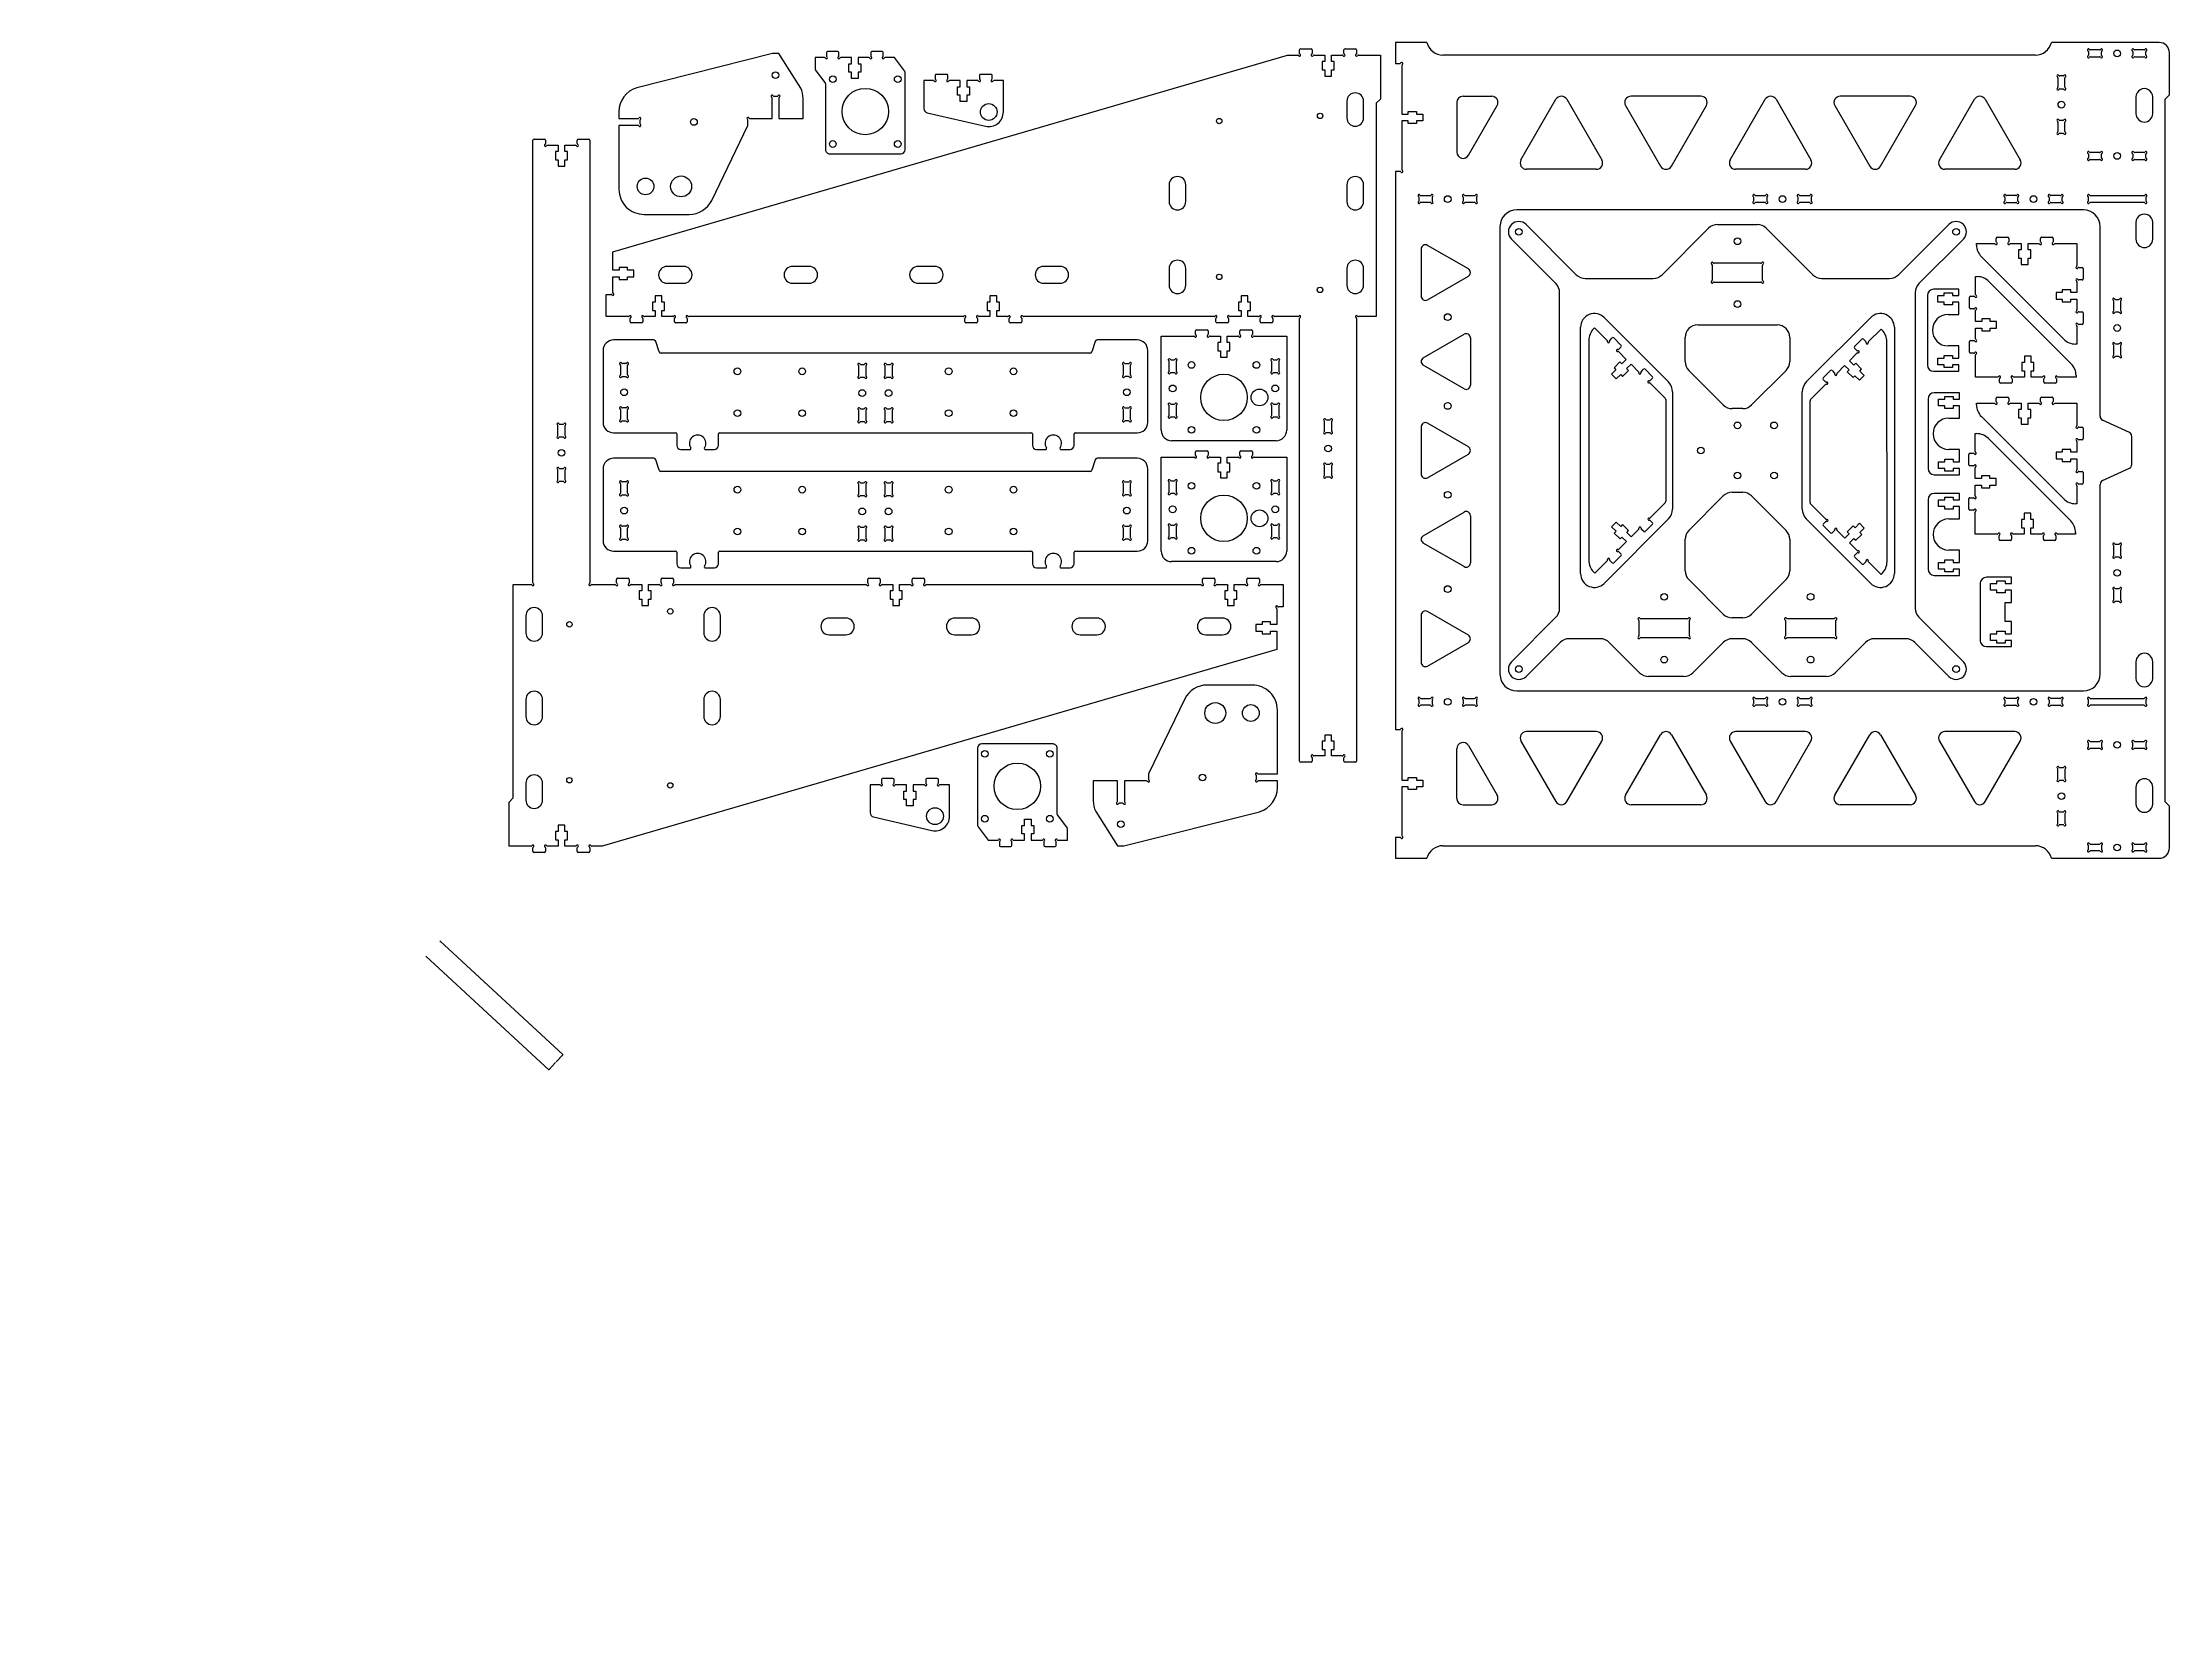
# Model space of a CAD drawing. Extents: x 0 to 1017, y 0 to 753.
import ezdxf

# ---------------------------------------------------------------- set-up
doc = ezdxf.new("R2010")
doc.units = 0
doc.header["$MEASUREMENT"] = 0
doc.layers.get('0').update_dxf_attribs({"linetype": 'CONTINUOUS'})
doc.layers.add('WHITE', color=7, linetype='CONTINUOUS')
doc.layers.add('YELLOW', color=2, linetype='CONTINUOUS')
doc.dimstyles.get("Standard").update_dxf_attribs({"dimtxt": 0.18, "dimasz": 0.18, "dimexe": 0.18, "dimexo": 0.0625, "dimgap": 0.09, "dimtad": 0, "dimtih": 1, "dimtoh": 1, "dimdec": 4, "dimzin": 0, "dimdsep": 46, "dimtxsty": 'Standard', "dimcen": 0.09, "dimadec": 0, "dimazin": 0, "dimtfac": 1, "dimtdec": 4, "dimtofl": 0, "dimtmove": 0, "dimatfit": 3, "dimfxl": 1, "dimtolj": 1, "dimtzin": 0, "dimarcsym": 0})

msp = doc.modelspace()

# ---------------------------------------------------------------- linework, layer by layer
at = {"linetype": 'ByBlock'}
for p, q in [((412.06914, 739.33159), (407.27024, 745.70576)), ((374.06916, 733.79595), (369.47136, 739.90301)), ((675.9965, 724.28341), (675.99649, 700.55256)), ((678.9965, 727.28341), (692.69751, 727.28341)), ((737.38442, 640.15884), (769.91307, 640.15884)), ((850.38442, 640.15884), (882.91307, 640.15884)), ((739.07478, 610.4393), (739.11016, 505.37916)), ((881.65078, 504.75632), (881.6154, 609.81646)), ((775.85399, 582.24028), (775.86938, 533.60646)), ((844.87157, 532.95534), (844.85618, 581.58916)), ((675.9965, 391.57276), (675.99649, 415.30361)), ((678.9965, 388.57276), (692.69751, 388.57276)), ((447.14856, 377.9564), (451.94746, 371.58223)), ((485.14854, 383.49204), (489.74634, 377.38498))]:
    msp.add_line(p, q, dxfattribs=at)
for centre, radius, start, end in [((370.27026, 740.50447), 1, 180, 216.97485603), ((373.27026, 733.19448), 1, 359.9999982, 36.97485603), ((411.27024, 738.73013), 1, 359.99999847, 36.97485188), ((678.9965, 724.28341), 3, 90, 179.99999918), ((678.99649, 700.55256), 3, 179.99999918, 330.00000035), ((737.38442, 646.15884), 6, 225, 270), ((769.91307, 646.15884), 6, 270, 314.99999917), ((850.38442, 646.15884), 6, 225.00000083, 270), ((882.91307, 646.15884), 6, 270, 314.99999921), ((774.85428, 582.21615), 1, 1.38291448, 45), ((845.85589, 581.6133), 1, 134.99998368, 181.38291448), ((774.86967, 533.58232), 1, 314.99998368, 1.38291448), ((845.87128, 532.97947), 1, 181.38291448, 225), ((678.99649, 415.30361), 3, 29.99999965, 180.00000082), ((678.9965, 391.57276), 3, 180.00000082, 270), ((447.94746, 378.55786), 1, 179.99999847, 216.97485188), ((485.94744, 384.09351), 1, 179.9999982, 216.97485603), ((488.94744, 376.78352), 1, 0, 36.97485603)]:
    msp.add_arc(centre, radius, start, end, dxfattribs=at)
at = {"layer": 'WHITE', "linetype": 'Continuous'}
for p, q in [((661.65763, 752.92808), (646.65761, 752.92808)), ((646.65761, 752.92808), (646.65761, 742.92809)), ((1011.65761, 752.92808), (960.30761, 752.92808)), ((272.57915, 652.87475), (595.02866, 746.87656)), ((348.91834, 747.64592), (284.10019, 731.33577)), ((352.0112, 747.64593), (348.91834, 747.64592)), ((362.40851, 731.18954), (352.0112, 747.64593)), ((373.80423, 745.70576), (369.27026, 745.70577)), ((369.27026, 745.70577), (369.27026, 740.50447)), ((374.67025, 748.20582), (374.67025, 746.57179)), ((380.17024, 748.70582), (375.17025, 748.70582)), ((380.67024, 746.57179), (380.67024, 748.20582)), ((386.67024, 745.70577), (381.53627, 745.70577)), ((385.39525, 738.70577), (385.39525, 742.7058)), ((385.39525, 742.7058), (386.67024, 742.7058)), ((386.67024, 742.7058), (386.67024, 745.70577)), ((395.00423, 745.70576), (389.87026, 745.70577)), ((389.87026, 745.70577), (389.87026, 742.7058)), ((389.87026, 742.7058), (391.14525, 742.7058)), ((391.14525, 742.7058), (391.14525, 738.70577)), ((395.87025, 748.20582), (395.87025, 746.57179)), ((401.37025, 748.70582), (396.37025, 748.70582)), ((401.87025, 746.57179), (401.87025, 748.20582)), ((407.27024, 745.70576), (402.73627, 745.70577)), ((595.02866, 746.87656), (600.01308, 746.87656)), ((600.87911, 747.74258), (600.87911, 749.37661)), ((601.37911, 749.87661), (606.3791, 749.87661)), ((606.8791, 749.37661), (606.8791, 747.74259)), ((607.74512, 746.87656), (612.87909, 746.87656)), ((612.87909, 743.87659), (611.60409, 743.87659)), ((611.60409, 743.87659), (611.60409, 739.87656)), ((612.87909, 746.87656), (612.87909, 743.87659)), ((616.0791, 743.87659), (616.0791, 746.87656)), ((616.0791, 746.87656), (621.21309, 746.87656)), ((617.35409, 743.87659), (616.0791, 743.87659)), ((617.35409, 739.87656), (617.35409, 743.87659)), ((622.07912, 747.74258), (622.07912, 749.37661)), ((622.57912, 749.87661), (627.57912, 749.87661)), ((628.07912, 749.37661), (628.07912, 747.74259)), ((628.94514, 746.87656), (639.4791, 746.87656)), ((639.4791, 746.87656), (639.4791, 725.87659)), ((646.65761, 742.92809), (648.89163, 742.92809)), ((952.56164, 746.92808), (669.40358, 746.92808)), ((977.95753, 748.53206), (977.95753, 746.96419)), ((983.29151, 749.39809), (978.82356, 749.39809)), ((978.82356, 746.09817), (983.29151, 746.09817)), ((984.15754, 746.96419), (984.15753, 748.53206)), ((999.15753, 748.53206), (999.15753, 746.96419)), ((1004.49151, 749.39809), (1000.02356, 749.39809)), ((1000.02356, 746.09817), (1004.49151, 746.09817)), ((1005.35753, 746.96419), (1005.35753, 748.53206)), ((1016.65761, 727.92809), (1016.65761, 747.92808)), ((374.27026, 733.19448), (374.27026, 701.7058)), ((386.67024, 738.70577), (385.39525, 738.70577)), ((386.67024, 735.70577), (386.67024, 738.70577)), ((389.87026, 735.70577), (386.67024, 735.70577)), ((391.14525, 738.70577), (389.87026, 738.70577)), ((389.87026, 738.70577), (389.87026, 735.70577)), ((412.27024, 701.7058), (412.27024, 738.73013)), ((425.79877, 734.72052), (421.2648, 734.72052)), ((421.2648, 734.72052), (421.2648, 721.31007)), ((426.66479, 737.22057), (426.66479, 735.58654)), ((432.16478, 737.72057), (427.16479, 737.72057)), ((432.66478, 735.58654), (432.66478, 737.22057)), ((438.66478, 734.72052), (433.53081, 734.72052)), ((438.66478, 731.72055), (438.66478, 734.72052)), ((446.99877, 734.72052), (441.86479, 734.72052)), ((441.86479, 734.72052), (441.86479, 731.72055)), ((447.86479, 737.22057), (447.86479, 735.58654)), ((453.36479, 737.72057), (448.36479, 737.72057)), ((453.86479, 735.58654), (453.86479, 737.22057)), ((459.26478, 734.72052), (454.73081, 734.72052)), ((459.26478, 719.72052), (459.26478, 734.72052)), ((611.60409, 739.87656), (612.87909, 739.87656)), ((612.87909, 739.87656), (612.87909, 736.87656)), ((612.87909, 736.87656), (616.0791, 736.87656)), ((616.0791, 736.87656), (616.0791, 739.87656)), ((616.0791, 739.87656), (617.35409, 739.87656)), ((649.75766, 742.06206), (649.75766, 718.70309)), ((963.36264, 736.06206), (963.36264, 731.59411)), ((965.79654, 736.92809), (964.22867, 736.92809)), ((966.66256, 731.59411), (966.66256, 736.06206)), ((348.71088, 716.646), (348.71099, 726.42883)), ((349.57723, 727.29465), (351.1451, 727.29427)), ((352.01091, 726.42803), (352.0108, 716.64596)), ((363.53543, 716.64321), (363.53588, 726.11142)), ((437.38979, 727.72052), (437.38979, 731.72055)), ((437.38979, 731.72055), (438.66478, 731.72055)), ((438.66478, 727.72052), (437.38979, 727.72052)), ((438.66478, 724.72052), (438.66478, 727.72052)), ((441.86479, 724.72052), (438.66478, 724.72052)), ((441.86479, 731.72055), (443.13979, 731.72055)), ((443.13979, 727.72052), (441.86479, 727.72052)), ((441.86479, 727.72052), (441.86479, 724.72052)), ((443.13979, 731.72055), (443.13979, 727.72052)), ((623.4791, 724.87659), (623.4791, 716.87659)), ((631.4791, 716.87659), (631.4791, 724.87659)), ((639.4791, 725.87659), (637.4791, 723.87659)), ((637.4791, 723.87659), (637.4791, 621.87659)), ((681.59457, 699.05256), (695.29558, 722.78341)), ((706.69646, 696.85641), (723.39747, 725.78341)), ((728.59363, 725.78341), (745.29464, 696.85641)), ((756.69741, 722.78341), (773.39842, 693.85641)), ((792.69751, 727.28341), (759.29548, 727.28341)), ((778.59457, 693.85641), (795.29558, 722.78341)), ((806.69646, 696.85641), (823.39747, 725.78341)), ((828.59363, 725.78341), (845.29464, 696.85641)), ((856.69741, 722.78341), (873.39842, 693.85641)), ((892.69751, 727.28341), (859.29548, 727.28341)), ((878.59457, 693.85641), (895.29558, 722.78341)), ((906.69646, 696.85641), (923.39747, 725.78341)), ((928.59363, 725.78341), (945.29464, 696.85641)), ((964.22866, 730.72809), (965.79653, 730.72809)), ((1000.65761, 726.92808), (1000.65761, 718.92808)), ((1008.65761, 718.92808), (1008.65761, 726.92808)), ((1014.65761, 725.92808), (1016.65761, 727.92809)), ((1014.65761, 389.92809), (1014.65761, 725.92808)), ((275.53574, 713.30192), (275.53538, 682.77668)), ((284.66933, 713.30181), (275.53574, 713.30192)), ((275.53582, 719.83824), (275.53578, 716.60184)), ((275.53578, 716.60184), (284.67012, 716.60173)), ((285.53594, 715.73549), (285.53556, 714.16762)), ((319.8605, 677.37824), (337.18459, 713.28892)), ((337.18459, 713.28892), (337.18522, 715.78022)), ((338.05146, 716.64604), (348.71088, 716.646)), ((352.0108, 716.64596), (363.53543, 716.64321)), ((422.81332, 719.36169), (450.68665, 712.90284)), ((649.75766, 718.70309), (652.75763, 718.70309)), ((652.75763, 715.50308), (649.75766, 715.50308)), ((649.75766, 715.50308), (649.75766, 692.14411)), ((652.75763, 718.70309), (652.75763, 719.97809)), ((652.75763, 719.97809), (656.75766, 719.97809)), ((652.75763, 714.22809), (652.75763, 715.50308)), ((656.75766, 714.22809), (652.75763, 714.22809)), ((656.75766, 719.97809), (656.75766, 718.70309)), ((656.75766, 718.70309), (659.75766, 718.70309)), ((659.75766, 715.50308), (656.75766, 715.50308)), ((656.75766, 715.50308), (656.75766, 714.22809)), ((659.75766, 718.70309), (659.75766, 715.50308)), ((963.36264, 714.86206), (963.36264, 710.39411)), ((965.79654, 715.72809), (964.22867, 715.72809)), ((966.66257, 710.39411), (966.66256, 714.86206)), ((234.42291, 494.64978), (234.42291, 706.28384)), ((234.92291, 706.78384), (239.9229, 706.78384)), ((240.4229, 706.28384), (240.4229, 704.64981)), ((241.28893, 703.78379), (246.42293, 703.78379)), ((246.42293, 703.78379), (246.42293, 700.78382)), ((249.62294, 700.78382), (249.62294, 703.78379)), ((249.62294, 703.78379), (254.7569, 703.78379)), ((255.62293, 704.64982), (255.62292, 706.28384)), ((256.12292, 706.78384), (261.12292, 706.78384)), ((261.62292, 706.28384), (261.62292, 494.64978)), ((964.22867, 709.52809), (965.79654, 709.52809)), ((246.42293, 700.78382), (245.14793, 700.78382)), ((245.14793, 700.78382), (245.14793, 696.78379)), ((245.14793, 696.78379), (246.42293, 696.78379)), ((246.42293, 696.78379), (246.42293, 693.78379)), ((246.42293, 693.78379), (249.62294, 693.78379)), ((250.89793, 700.78382), (249.62294, 700.78382)), ((249.62294, 693.78379), (249.62294, 696.78379)), ((249.62294, 696.78379), (250.89793, 696.78379)), ((250.89793, 696.78379), (250.89793, 700.78382)), ((376.27026, 699.7058), (410.27024, 699.7058)), ((742.69656, 692.35641), (709.29454, 692.35641)), ((842.69656, 692.35641), (809.29454, 692.35641)), ((942.69656, 692.35641), (909.29454, 692.35641)), ((977.95754, 699.49206), (977.95754, 697.92419)), ((978.82356, 697.05817), (983.29151, 697.05817)), ((983.29152, 700.35809), (978.82357, 700.35809)), ((984.15754, 697.92419), (984.15754, 699.49206)), ((999.15754, 699.49206), (999.15754, 697.92419)), ((1000.02356, 697.05817), (1004.49151, 697.05817)), ((1004.49152, 700.35809), (1000.02357, 700.35809)), ((1005.35754, 697.92419), (1005.35754, 699.49206)), ((538.4791, 684.87659), (538.4791, 676.87659)), ((546.4791, 676.87659), (546.4791, 684.87659)), ((623.4791, 684.87659), (623.4791, 676.87659)), ((631.4791, 676.87659), (631.4791, 684.87659)), ((648.89163, 691.27808), (646.65761, 691.27808)), ((646.65761, 691.27808), (646.65761, 424.57809)), ((657.9576, 677.31915), (657.95761, 678.88702)), ((658.82363, 679.75305), (663.29158, 679.75305)), ((663.29158, 676.45313), (658.82363, 676.45313)), ((664.15761, 678.88702), (664.15761, 677.31915)), ((679.1576, 677.31915), (679.15761, 678.88702)), ((680.02363, 679.75305), (684.49158, 679.75305)), ((684.49158, 676.45313), (680.02363, 676.45313)), ((685.35761, 678.88702), (685.35761, 677.31915)), ((975.55239, 672.92809), (704.65761, 672.92809)), ((817.9576, 677.31915), (817.9576, 678.88702)), ((818.82363, 679.75305), (823.29158, 679.75305)), ((823.29158, 676.45313), (818.82363, 676.45313)), ((824.15761, 678.88702), (824.1576, 677.31915)), ((839.1576, 677.31915), (839.1576, 678.88702)), ((840.02363, 679.75305), (844.49158, 679.75305)), ((844.49158, 676.45313), (840.02363, 676.45313)), ((845.3576, 678.88702), (845.3576, 677.31915)), ((937.95754, 678.88706), (937.95754, 677.3192)), ((943.29152, 679.75309), (938.82357, 679.75309)), ((938.82357, 676.45317), (943.29152, 676.45317)), ((944.15755, 677.31919), (944.15754, 678.88706)), ((959.15754, 678.88706), (959.15754, 677.3192)), ((964.49152, 679.75309), (960.02357, 679.75309)), ((960.02357, 676.45317), (964.49152, 676.45317)), ((965.35754, 677.31919), (965.35754, 678.88706)), ((977.95761, 677.31915), (977.95761, 678.88702)), ((978.82363, 679.75305), (1004.49158, 679.75305)), ((1004.49159, 676.45312), (978.82364, 676.45313)), ((1005.35761, 678.88702), (1005.35761, 677.31915)), ((287.53523, 670.77653), (309.14303, 670.77628)), ((696.65762, 664.92809), (696.65762, 450.92808)), ((709.14874, 665.90923), (733.14178, 641.9162)), ((774.15571, 641.9162), (796.39138, 664.15187)), ((800.63403, 665.90923), (819.66346, 665.90923)), ((823.9061, 664.15187), (846.14178, 641.9162)), ((887.15571, 641.9162), (911.14875, 665.90923)), ((983.53317, 574.25548), (983.53319, 664.92809)), ((1000.65761, 666.92808), (1000.65761, 658.92808)), ((1008.65761, 658.92808), (1008.65761, 666.92808)), ((272.57915, 644.12659), (272.57915, 652.87475)), ((658.965, 654.20123), (658.965, 631.65486)), ((681.52822, 644.68175), (662.0025, 655.95493)), ((723.39138, 637.66659), (702.14874, 658.90924)), ((918.14875, 658.90924), (896.90611, 637.66659)), ((924.44105, 656.11606), (924.44105, 656.80235)), ((924.44105, 656.80235), (932.97503, 656.80234)), ((933.84105, 657.66837), (933.84105, 659.3024)), ((934.34105, 659.8024), (939.34105, 659.8024)), ((939.84105, 659.3024), (939.84105, 657.66837)), ((940.70708, 656.80235), (945.84105, 656.80235)), ((945.84105, 653.80237), (944.56605, 653.80237)), ((944.56605, 653.80237), (944.56605, 649.80235)), ((945.84105, 656.80235), (945.84105, 653.80237)), ((949.04106, 653.80237), (949.04106, 656.80235)), ((949.04106, 656.80235), (954.17503, 656.80234)), ((950.31605, 653.80237), (949.04106, 653.80237)), ((950.31605, 649.80235), (950.31605, 653.80237)), ((955.04105, 657.66837), (955.04105, 659.3024)), ((955.54105, 659.8024), (960.54105, 659.8024)), ((961.04105, 659.3024), (961.04105, 657.66837)), ((961.90708, 656.80235), (972.44105, 656.80235)), ((972.44105, 656.80235), (972.44105, 646.26837)), ((275.57912, 644.12659), (272.57915, 644.12659)), ((272.57915, 633.39261), (272.57915, 640.92658)), ((272.57915, 640.92658), (275.57912, 640.92658)), ((279.57915, 645.40159), (275.57912, 645.40159)), ((275.57912, 645.40159), (275.57912, 644.12659)), ((275.57912, 640.92658), (275.57912, 639.65159)), ((279.57915, 644.12659), (279.57915, 645.40159)), ((282.57915, 644.12659), (279.57915, 644.12659)), ((279.57915, 639.65159), (279.57915, 640.92658)), ((279.57915, 640.92658), (282.57915, 640.92658)), ((282.57915, 640.92658), (282.57915, 644.12659)), ((306.47911, 645.87659), (298.47911, 645.87659)), ((366.47911, 645.87659), (358.47911, 645.87659)), ((426.47911, 645.87659), (418.47911, 645.87659)), ((486.47911, 645.87659), (478.47911, 645.87659)), ((538.4791, 644.87659), (538.4791, 636.87659)), ((546.4791, 636.87659), (546.4791, 644.87659)), ((623.4791, 644.87659), (623.4791, 636.87659)), ((631.4791, 636.87659), (631.4791, 644.87659)), ((662.0025, 629.90116), (681.52822, 641.17435)), ((798.09874, 646.54321), (798.09874, 639.27525)), ((821.33272, 647.40924), (798.96477, 647.40924)), ((822.19874, 639.27525), (822.19875, 646.54321)), ((924.02122, 632.491), (924.02122, 641.02498)), ((924.02122, 641.02498), (924.70752, 641.02498)), ((966.09791, 611.14549), (926.7842, 650.4592)), ((944.56605, 649.80235), (945.84105, 649.80235)), ((945.84105, 649.80235), (945.84105, 646.80235)), ((945.84105, 646.80235), (949.04106, 646.80235)), ((949.04106, 646.80235), (949.04106, 649.80235)), ((949.04106, 649.80235), (950.31605, 649.80235)), ((973.30708, 645.40234), (974.94111, 645.40235)), ((975.44111, 644.90235), (975.44111, 639.90235)), ((269.47908, 621.87659), (269.47908, 632.52659)), ((269.47908, 632.52659), (271.71312, 632.52659)), ((275.57912, 639.65159), (279.57915, 639.65159)), ((296.0791, 631.87659), (292.87909, 631.87659)), ((292.87909, 631.87659), (292.87909, 628.87659)), ((296.0791, 628.87659), (296.0791, 631.87659)), ((298.47911, 637.87659), (306.47911, 637.87659)), ((358.47911, 637.87659), (366.47911, 637.87659)), ((418.47911, 637.87659), (426.47911, 637.87659)), ((456.0791, 631.87659), (452.87908, 631.87659)), ((452.87908, 631.87659), (452.87908, 628.87659)), ((456.0791, 628.87659), (456.0791, 631.87659)), ((478.47911, 637.87659), (486.47911, 637.87659)), ((576.0791, 631.87659), (572.87909, 631.87659)), ((572.87909, 631.87659), (572.87909, 628.87659)), ((576.0791, 628.87659), (576.0791, 631.87659)), ((725.14874, 482.39451), (725.14874, 633.42395)), ((798.96477, 638.40922), (821.33272, 638.40922)), ((895.14874, 633.42395), (895.14874, 482.39451)), ((900.92461, 631.99503), (900.92461, 598.79501)), ((915.93336, 634.99503), (903.92461, 634.99503)), ((905.93336, 628.79501), (905.93336, 631.99503)), ((905.93336, 631.99503), (908.93336, 631.99503)), ((908.93336, 631.99503), (908.93336, 633.27002)), ((908.93336, 633.27002), (912.93339, 633.27002)), ((912.93339, 633.27002), (912.93339, 631.99503)), ((912.93339, 631.99503), (915.93336, 631.99503)), ((915.93336, 631.99503), (915.93336, 634.99503)), ((921.02117, 626.12498), (921.02117, 631.12497)), ((921.52117, 631.62497), (923.1552, 631.62497)), ((930.36437, 638.68183), (969.67808, 599.36812)), ((965.44105, 633.40235), (962.44105, 633.40235)), ((962.44105, 633.40235), (962.44105, 630.20234)), ((969.44108, 634.67735), (965.44105, 634.67735)), ((965.44105, 634.67735), (965.44105, 633.40235)), ((969.44108, 633.40235), (969.44108, 634.67735)), ((972.44105, 633.40235), (969.44108, 633.40235)), ((972.44105, 638.53632), (972.44105, 633.40235)), ((974.94111, 639.40235), (973.30708, 639.40235)), ((280.01308, 621.87659), (269.47908, 621.87659)), ((280.87911, 619.37654), (280.87911, 621.01056)), ((286.8791, 621.01056), (286.8791, 619.37654)), ((292.87909, 621.87659), (287.74512, 621.87659)), ((292.87909, 628.87659), (291.60409, 628.87659)), ((291.60409, 628.87659), (291.60409, 624.87656)), ((291.60409, 624.87656), (292.87909, 624.87656)), ((292.87909, 624.87656), (292.87909, 621.87659)), ((297.35409, 628.87659), (296.0791, 628.87659)), ((296.0791, 621.87659), (296.0791, 624.87656)), ((296.0791, 624.87656), (297.35409, 624.87656)), ((301.21309, 621.87659), (296.0791, 621.87659)), ((297.35409, 624.87656), (297.35409, 628.87659)), ((302.07912, 619.37654), (302.07912, 621.01056)), ((308.07912, 621.01056), (308.07912, 619.37654)), ((440.01307, 621.87659), (308.94514, 621.87659)), ((440.8791, 619.37654), (440.8791, 621.01056)), ((446.8791, 621.01056), (446.8791, 619.37654)), ((452.87908, 621.87659), (447.74512, 621.87659)), ((452.87908, 628.87659), (451.60409, 628.87659)), ((451.60409, 628.87659), (451.60409, 624.87656)), ((451.60409, 624.87656), (452.87908, 624.87656)), ((452.87908, 624.87656), (452.87908, 621.87659)), ((457.35409, 628.87659), (456.0791, 628.87659)), ((456.0791, 621.87659), (456.0791, 624.87656)), ((456.0791, 624.87656), (457.35409, 624.87656)), ((461.21309, 621.87659), (456.0791, 621.87659)), ((457.35409, 624.87656), (457.35409, 628.87659)), ((462.07912, 619.37654), (462.07912, 621.01056)), ((468.07911, 621.01056), (468.07912, 619.37654)), ((560.01308, 621.87659), (468.94514, 621.87659)), ((560.87911, 619.37654), (560.87911, 621.01056)), ((566.8791, 621.01056), (566.8791, 619.37654)), ((572.87909, 621.87659), (567.74512, 621.87659)), ((572.87909, 628.87659), (571.60409, 628.87659)), ((571.60409, 628.87659), (571.60409, 624.87656)), ((571.60409, 624.87656), (572.87909, 624.87656)), ((572.87909, 624.87656), (572.87909, 621.87659)), ((577.35409, 628.87659), (576.0791, 628.87659)), ((576.0791, 621.87659), (576.0791, 624.87656)), ((576.0791, 624.87656), (577.35409, 624.87656)), ((581.21309, 621.87659), (576.0791, 621.87659)), ((577.35409, 624.87656), (577.35409, 628.87659)), ((582.07912, 619.37654), (582.07912, 621.01056)), ((588.07912, 621.01056), (588.07912, 619.37654)), ((600.01308, 621.87659), (588.94514, 621.87659)), ((600.87911, 409.37651), (600.87911, 621.01056)), ((628.07912, 621.01056), (628.07912, 409.37651)), ((637.4791, 621.87659), (628.94514, 621.87659)), ((746.41564, 621.44233), (777.21564, 590.64233)), ((843.08185, 590.64233), (873.88185, 621.44233)), ((908.93336, 628.79501), (905.93336, 628.79501)), ((908.93336, 627.52002), (908.93336, 628.79501)), ((912.93339, 627.52002), (908.93336, 627.52002)), ((910.83434, 622.89502), (915.93336, 622.89502)), ((915.93336, 628.79501), (912.93339, 628.79501)), ((912.93339, 628.79501), (912.93339, 627.52002)), ((915.93336, 622.89502), (915.93336, 628.79501)), ((923.1552, 625.62498), (921.52117, 625.62498)), ((924.02122, 619.62498), (924.02123, 624.75896)), ((931.02122, 620.89998), (927.0212, 620.89998)), ((927.0212, 620.89998), (927.0212, 619.62498)), ((931.02122, 619.62498), (931.02122, 620.89998)), ((962.44105, 630.20234), (965.44105, 630.20234)), ((965.44105, 630.20234), (965.44105, 628.92735)), ((965.44105, 628.92735), (969.44108, 628.92735)), ((969.44108, 628.92735), (969.44108, 630.20234)), ((969.44108, 630.20234), (972.44105, 630.20234)), ((972.44105, 630.20234), (972.44105, 625.06837)), ((973.30708, 624.20234), (974.94111, 624.20235)), ((975.44111, 623.70235), (975.44111, 618.70235)), ((990.00767, 624.81915), (990.00767, 629.2871)), ((990.87369, 630.15313), (992.44156, 630.15313)), ((992.44156, 623.95312), (990.8737, 623.95313)), ((993.30759, 629.2871), (993.30759, 624.81915)), ((292.21811, 610.73764), (272.95288, 610.73764)), ((286.3791, 618.87654), (281.37911, 618.87654)), ((294.73333, 605.05122), (293.17242, 610.03644)), ((307.57912, 618.87654), (302.57912, 618.87654)), ((446.3791, 618.87654), (441.3791, 618.87654)), ((467.57912, 618.87654), (462.57912, 618.87654)), ((503.08333, 610.03644), (501.52243, 605.05122)), ((523.30288, 610.73764), (504.03765, 610.73764)), ((534.71013, 567.57467), (534.71013, 612.57467)), ((534.71013, 612.57467), (550.2441, 612.57466)), ((551.11013, 613.44069), (551.11012, 615.07472)), ((551.61012, 615.57472), (556.61012, 615.57472)), ((557.11012, 615.07472), (557.11012, 613.44069)), ((557.97615, 612.57467), (563.11012, 612.57467)), ((566.3791, 618.87654), (561.37911, 618.87654)), ((563.11012, 612.57467), (563.11012, 609.57469)), ((566.31013, 609.57469), (566.31013, 612.57467)), ((566.31013, 612.57467), (571.4441, 612.57466)), ((572.31013, 613.44069), (572.31012, 615.07472)), ((572.81012, 615.57472), (577.81012, 615.57472)), ((578.31012, 615.07472), (578.31012, 613.44069)), ((579.17615, 612.57467), (594.71011, 612.57467)), ((587.57912, 618.87654), (582.57912, 618.87654)), ((594.71011, 612.57467), (594.71011, 567.57467)), ((659.9775, 602.18177), (679.50322, 613.45495)), ((682.54072, 611.70125), (682.54072, 589.15488)), ((735.14873, 499.04304), (735.14873, 616.77542)), ((741.41793, 616.09615), (741.90321, 616.58143)), ((741.90321, 616.58143), (747.93764, 610.547)), ((749.16238, 610.547), (750.31781, 611.70244)), ((751.02492, 611.70244), (754.56045, 608.1669)), ((785.14874, 600.39451), (785.14874, 611.90923)), ((791.14874, 617.90923), (829.14874, 617.90923)), ((835.14874, 611.90923), (835.14874, 600.39451)), ((866.12972, 607.54405), (869.66525, 611.07959)), ((870.37236, 611.07959), (871.52779, 609.92415)), ((872.75254, 609.92416), (878.78697, 615.95859)), ((878.78697, 615.95859), (879.27225, 615.47331)), ((885.14875, 616.77542), (885.14875, 499.04304)), ((921.52117, 610.42498), (923.1552, 610.42498)), ((927.0212, 619.62498), (924.02122, 619.62498)), ((924.02122, 611.291), (924.02122, 616.42497)), ((924.02122, 616.42497), (927.0212, 616.42497)), ((927.0212, 616.42497), (927.0212, 615.14998)), ((927.0212, 615.14998), (931.02122, 615.14998)), ((934.02122, 619.62498), (931.02122, 619.62498)), ((931.02122, 615.14998), (931.02122, 616.42497)), ((931.02122, 616.42497), (934.02122, 616.42497)), ((934.02122, 616.42497), (934.02122, 619.62498)), ((972.44105, 617.33632), (972.44105, 608.80235)), ((974.94111, 618.20235), (973.30708, 618.20235)), ((267.95288, 605.73764), (267.95288, 571.35004)), ((500.56811, 604.35003), (295.68764, 604.35003)), ((528.30288, 571.35004), (528.30288, 605.73764)), ((538.54016, 595.94069), (538.54016, 600.40864)), ((539.40618, 601.27467), (540.97405, 601.27467)), ((541.84008, 600.40864), (541.84008, 595.94069)), ((563.11012, 609.57469), (561.83512, 609.57469)), ((561.83512, 609.57469), (561.83512, 605.57467)), ((561.83512, 605.57467), (563.11012, 605.57467)), ((563.11012, 605.57467), (563.11012, 602.57467)), ((563.11012, 602.57467), (566.31013, 602.57467)), ((567.58512, 609.57469), (566.31013, 609.57469)), ((566.31013, 602.57467), (566.31013, 605.57467)), ((566.31013, 605.57467), (567.58512, 605.57467)), ((567.58512, 605.57467), (567.58512, 609.57469)), ((587.58016, 595.94069), (587.58016, 600.40864)), ((588.44618, 601.27467), (590.01405, 601.27467)), ((590.88008, 600.40864), (590.88008, 595.94069)), ((754.01243, 600.22961), (751.18398, 597.40116)), ((754.56045, 607.4598), (753.40502, 606.30437)), ((753.40502, 605.07962), (757.03529, 601.44935)), ((754.91399, 599.32805), (754.01243, 600.22961)), ((757.03529, 601.44935), (754.91399, 599.32805)), ((863.65489, 600.82651), (867.28516, 604.45677)), ((865.77619, 598.70521), (863.65489, 600.82651)), ((867.28515, 605.68152), (866.12972, 606.83695)), ((905.93336, 598.79501), (905.93336, 601.99503)), ((905.93336, 601.99503), (908.93336, 601.99503)), ((908.93336, 601.99503), (908.93336, 603.27002)), ((908.93336, 603.27002), (912.93339, 603.27002)), ((915.93336, 607.89502), (910.83434, 607.89502)), ((912.93339, 603.27002), (912.93339, 601.99503)), ((912.93339, 601.99503), (915.93336, 601.99503)), ((915.93336, 601.99503), (915.93336, 607.89502)), ((921.02117, 604.92498), (921.02117, 609.92498)), ((923.1552, 604.42498), (921.52117, 604.42498)), ((924.02122, 593.02498), (924.02123, 603.55896)), ((947.42122, 600.02498), (946.14623, 600.02498)), ((946.14623, 600.02498), (946.14623, 596.02495)), ((950.62123, 603.02498), (947.42122, 603.02498)), ((947.42122, 603.02498), (947.42122, 600.02498)), ((950.62123, 600.02498), (950.62123, 603.02498)), ((951.89623, 600.02498), (950.62123, 600.02498)), ((951.89623, 596.02495), (951.89623, 600.02498)), ((972.44105, 608.80235), (971.75476, 608.80235)), ((990.00767, 603.61915), (990.00767, 608.0871)), ((990.87369, 608.95313), (992.44156, 608.95313)), ((992.44156, 602.75312), (990.8737, 602.75313)), ((993.30759, 608.0871), (993.30759, 603.61915)), ((276.30292, 598.57161), (276.30292, 594.10366)), ((278.73681, 599.43764), (277.16894, 599.43763)), ((277.16894, 593.23763), (278.73681, 593.23764)), ((279.60284, 594.10366), (279.60284, 598.57161)), ((390.17792, 593.71606), (390.17792, 598.18401)), ((391.04394, 599.05004), (392.61181, 599.05003)), ((392.61181, 592.85003), (391.04394, 592.85003)), ((393.47784, 598.18401), (393.47784, 593.71606)), ((402.77792, 593.71606), (402.77792, 598.18401)), ((403.64394, 599.05004), (405.21181, 599.05003)), ((405.21181, 592.85003), (403.64394, 592.85003)), ((406.07784, 598.18401), (406.07784, 593.71606)), ((516.65292, 594.10366), (516.65292, 598.57161)), ((517.51894, 599.43764), (519.08681, 599.43763)), ((519.08682, 593.23763), (517.51895, 593.23764)), ((519.95284, 598.57161), (519.95284, 594.10366)), ((540.97406, 595.07466), (539.40619, 595.07467)), ((590.01405, 595.07466), (588.44619, 595.07467)), ((679.50322, 587.40118), (659.9775, 598.67436)), ((752.08554, 596.49961), (749.96422, 594.37829)), ((749.96422, 594.37829), (752.22697, 592.11553)), ((751.18398, 597.40116), (752.08554, 596.49961)), ((752.22697, 592.11553), (754.34829, 594.23686)), ((754.34829, 594.23686), (755.24985, 593.3353)), ((755.24985, 593.3353), (758.0783, 596.16375)), ((757.17674, 597.0653), (759.29804, 599.1866)), ((758.0783, 596.16375), (757.17674, 597.0653)), ((759.29804, 599.1866), (762.9283, 595.55634)), ((764.15305, 595.55634), (765.30848, 596.71177)), ((766.01558, 596.71177), (769.55112, 593.17624)), ((769.55112, 592.46913), (768.39568, 591.3137)), ((768.39569, 590.08895), (775.56139, 582.92325)), ((803.39138, 579.66659), (786.9061, 596.15187)), ((833.39138, 596.15187), (816.9061, 579.66659)), ((851.13906, 592.55339), (854.67459, 596.08892)), ((852.29449, 590.69086), (851.13906, 591.84628)), ((855.3817, 596.08892), (856.53713, 594.93349)), ((857.76187, 594.93349), (861.39214, 598.56376)), ((861.39214, 598.56376), (863.51344, 596.44246)), ((863.51344, 596.44246), (862.61188, 595.5409)), ((862.61188, 595.5409), (865.44033, 592.71245)), ((865.44033, 592.71245), (866.34189, 593.61401)), ((866.67775, 599.60676), (865.77619, 598.70521)), ((866.34189, 593.61401), (868.46321, 591.49269)), ((869.50619, 596.77832), (866.67775, 599.60676)), ((868.46321, 591.49269), (870.72596, 593.75544)), ((868.60464, 595.87676), (869.50619, 596.77832)), ((870.72596, 593.75544), (868.60464, 595.87676)), ((903.92461, 595.79501), (915.93336, 595.79501)), ((908.93336, 598.79501), (905.93336, 598.79501)), ((908.93336, 597.52002), (908.93336, 598.79501)), ((912.93339, 597.52002), (908.93336, 597.52002)), ((915.93336, 598.79501), (912.93339, 598.79501)), ((912.93339, 598.79501), (912.93339, 597.52002)), ((915.93336, 595.79501), (915.93336, 598.79501)), ((934.5552, 593.02498), (924.02122, 593.02498)), ((935.42123, 590.52493), (935.42123, 592.15895)), ((940.92123, 590.02493), (935.92123, 590.02493)), ((941.42123, 592.15895), (941.42123, 590.52493)), ((947.42122, 593.02498), (942.28725, 593.02498)), ((946.14623, 596.02495), (947.42122, 596.02495)), ((947.42122, 596.02495), (947.42122, 593.02498)), ((950.62123, 593.02498), (950.62123, 596.02495)), ((950.62123, 596.02495), (951.89623, 596.02495)), ((955.7552, 593.02498), (950.62123, 593.02498)), ((956.62123, 590.52493), (956.62123, 592.15895)), ((962.12123, 590.02493), (957.12123, 590.02493)), ((962.62123, 592.15895), (962.62123, 590.52493)), ((972.02123, 593.02498), (963.48725, 593.02498)), ((972.02123, 593.71127), (972.02123, 593.02498)), ((539.40618, 580.07467), (540.97405, 580.07467)), ((588.44618, 580.07467), (590.01405, 580.07467)), ((779.14874, 585.97542), (779.14874, 529.84304)), ((841.14875, 529.84304), (841.14875, 585.97542)), ((845.14879, 582.32041), (852.29449, 589.46611)), ((901.26131, 582.50115), (901.26131, 549.30114)), ((916.27005, 585.50115), (904.26131, 585.50115)), ((906.27005, 579.30114), (906.27005, 582.50115)), ((906.27005, 582.50115), (909.27005, 582.50115)), ((909.27005, 582.50115), (909.27005, 583.77614)), ((909.27005, 583.77614), (913.27008, 583.77614)), ((913.27008, 583.77614), (913.27008, 582.50115)), ((913.27008, 582.50115), (916.27005, 582.50115)), ((916.27005, 582.50115), (916.27005, 585.50115)), ((924.44105, 579.7636), (924.44105, 580.44989)), ((924.44105, 580.44989), (932.97503, 580.44989)), ((933.84105, 581.31592), (933.84105, 582.94995)), ((934.34105, 583.44995), (939.34105, 583.44995)), ((939.84105, 582.94995), (939.84105, 581.31592)), ((940.70707, 580.44989), (945.84105, 580.44989)), ((945.84105, 580.44989), (945.84105, 577.44992)), ((949.04106, 577.44992), (949.04106, 580.44989)), ((949.04106, 580.44989), (954.17503, 580.44989)), ((955.04105, 581.31592), (955.04105, 582.94995)), ((955.54105, 583.44995), (960.54105, 583.44995)), ((961.04105, 582.94995), (961.04105, 581.31592)), ((961.90707, 580.44989), (972.44105, 580.44989)), ((972.44105, 580.44989), (972.44105, 569.91592)), ((246.37297, 565.14973), (246.37297, 569.61768)), ((247.23899, 570.48371), (248.80686, 570.48371)), ((249.67289, 569.61769), (249.67289, 565.14974)), ((276.30292, 577.37161), (276.30292, 572.90366)), ((278.73681, 578.23764), (277.16894, 578.23764)), ((277.16894, 572.03763), (278.73681, 572.03764)), ((279.60284, 572.90366), (279.60284, 577.37161)), ((390.17792, 572.51606), (390.17792, 576.98401)), ((391.04394, 577.85004), (392.61181, 577.85003)), ((392.61181, 571.65003), (391.04394, 571.65003)), ((393.47784, 576.98401), (393.47784, 572.51606)), ((402.77792, 572.51606), (402.77792, 576.98401)), ((403.64394, 577.85004), (405.21181, 577.85003)), ((405.21181, 571.65003), (403.64394, 571.65003)), ((406.07784, 576.98401), (406.07784, 572.51606)), ((516.65292, 572.90366), (516.65292, 577.37161)), ((517.51894, 578.23764), (519.08681, 578.23764)), ((519.08682, 572.03763), (517.51895, 572.03764)), ((519.95284, 577.37161), (519.95284, 572.90366)), ((538.54016, 574.74069), (538.54016, 579.20864)), ((540.97406, 573.87466), (539.40619, 573.87467)), ((541.84008, 579.20864), (541.84008, 574.74069)), ((587.58016, 574.74069), (587.58016, 579.20864)), ((590.01405, 573.87466), (588.44619, 573.87467)), ((590.88008, 579.20864), (590.88008, 574.74069)), ((612.82913, 567.24266), (612.82914, 571.71061)), ((613.69516, 572.57664), (615.26303, 572.57664)), ((616.12906, 571.71061), (616.12906, 567.24266)), ((681.52822, 559.6732), (662.0025, 570.94638)), ((812.66346, 577.90923), (807.63403, 577.90923)), ((909.27005, 579.30114), (906.27005, 579.30114)), ((909.27005, 578.02614), (909.27005, 579.30114)), ((913.27008, 578.02614), (909.27005, 578.02614)), ((911.17103, 573.40114), (916.27005, 573.40114)), ((916.27005, 579.30114), (913.27008, 579.30114)), ((913.27008, 579.30114), (913.27008, 578.02614)), ((916.27005, 573.40114), (916.27005, 579.30114)), ((966.09791, 534.79304), (926.7842, 574.10675)), ((945.84105, 577.44992), (944.56605, 577.44992)), ((944.56605, 577.44992), (944.56605, 573.44989)), ((944.56605, 573.44989), (945.84105, 573.44989)), ((945.84105, 573.44989), (945.84105, 570.44989)), ((945.84105, 570.44989), (949.04106, 570.44989)), ((950.31605, 577.44992), (949.04106, 577.44992)), ((949.04106, 570.44989), (949.04106, 573.44989)), ((949.04106, 573.44989), (950.31605, 573.44989)), ((950.31605, 573.44989), (950.31605, 577.44992)), ((997.50291, 566.46658), (984.68786, 572.44289)), ((248.80686, 564.28371), (247.239, 564.28371)), ((272.95288, 566.35004), (302.62538, 566.35004)), ((303.12538, 565.85004), (303.12538, 560.35202)), ((323.12538, 560.35202), (323.12538, 565.85004)), ((323.62538, 566.35004), (472.63038, 566.35004)), ((473.13038, 565.85004), (473.13038, 560.35202)), ((493.13038, 560.35202), (493.13038, 565.85004)), ((493.63038, 566.35004), (523.30288, 566.35004)), ((589.71012, 562.57467), (539.71012, 562.57467)), ((615.26303, 566.37663), (613.69516, 566.37664)), ((658.965, 569.19268), (658.965, 546.64632)), ((923.7902, 557.40729), (923.7902, 565.94127)), ((923.7902, 565.94127), (924.47649, 565.94127)), ((930.13334, 563.59812), (969.44705, 524.28441)), ((972.44105, 562.18387), (972.44105, 557.0499)), ((973.30708, 569.04989), (974.9411, 569.04989)), ((974.9411, 563.0499), (973.30708, 563.0499)), ((975.4411, 568.54989), (975.4411, 563.5499)), ((998.65761, 551.21035), (998.65761, 564.654)), ((247.23899, 549.28371), (248.80686, 549.28371)), ((267.95288, 549.16358), (267.95288, 514.77598)), ((292.21811, 554.16358), (272.95288, 554.16358)), ((294.73333, 548.47717), (293.17242, 553.46238)), ((305.12538, 558.35202), (309.44153, 558.35202)), ((316.80923, 558.35202), (321.12538, 558.35202)), ((475.13038, 558.35202), (479.44653, 558.35202)), ((486.81422, 558.35202), (491.13038, 558.35202)), ((503.08333, 553.46238), (501.52243, 548.47717)), ((523.30288, 554.16358), (504.03765, 554.16358)), ((528.30288, 514.77598), (528.30288, 549.16358)), ((534.71013, 509.76728), (534.71013, 554.76728)), ((534.71013, 554.76728), (550.2441, 554.76728)), ((551.11013, 555.63331), (551.11012, 557.26733)), ((551.61012, 557.76733), (556.61012, 557.76733)), ((557.11012, 557.26733), (557.11012, 555.6333)), ((557.97615, 554.76728), (563.11012, 554.76728)), ((563.11012, 551.76731), (561.83512, 551.76731)), ((561.83512, 551.76731), (561.83512, 547.76728)), ((563.11012, 554.76728), (563.11012, 551.76731)), ((566.31013, 551.76731), (566.31013, 554.76728)), ((566.31013, 554.76728), (571.4441, 554.76728)), ((567.58512, 551.76731), (566.31013, 551.76731)), ((567.58512, 547.76728), (567.58512, 551.76731)), ((572.31013, 555.63331), (572.31012, 557.26733)), ((572.81012, 557.76733), (577.81012, 557.76733)), ((578.31012, 557.26733), (578.31012, 555.6333)), ((579.17615, 554.76728), (594.71011, 554.76728)), ((594.71011, 554.76728), (594.71011, 509.76728)), ((612.82913, 546.04266), (612.82914, 550.51061)), ((613.69516, 551.37664), (615.26303, 551.37664)), ((616.12906, 550.51061), (616.12906, 546.04266)), ((662.0025, 544.89261), (681.52822, 556.1658)), ((906.27005, 549.30114), (906.27005, 552.50115)), ((906.27005, 552.50115), (909.27005, 552.50115)), ((909.27005, 549.30114), (906.27005, 549.30114)), ((909.27005, 552.50115), (909.27005, 553.77614)), ((909.27005, 553.77614), (913.27008, 553.77614)), ((909.27005, 548.02614), (909.27005, 549.30114)), ((916.27005, 558.40114), (911.17103, 558.40114)), ((913.27008, 553.77614), (913.27008, 552.50115)), ((913.27008, 552.50115), (916.27005, 552.50115)), ((916.27005, 549.30114), (913.27008, 549.30114)), ((913.27008, 549.30114), (913.27008, 548.02614)), ((916.27005, 552.50115), (916.27005, 558.40114)), ((916.27005, 546.30114), (916.27005, 549.30114)), ((920.79015, 551.04127), (920.79015, 556.04126)), ((921.29015, 556.54126), (922.92417, 556.54126)), ((922.92417, 550.54127), (921.29015, 550.54127)), ((923.7902, 544.54127), (923.7902, 549.67525)), ((965.44105, 557.0499), (962.44105, 557.0499)), ((962.44105, 557.0499), (962.44105, 553.84989)), ((962.44105, 553.84989), (965.44105, 553.84989)), ((969.44108, 558.32489), (965.44105, 558.32489)), ((965.44105, 558.32489), (965.44105, 557.0499)), ((965.44105, 553.84989), (965.44105, 552.57489)), ((965.44105, 552.57489), (969.44108, 552.57489)), ((969.44108, 557.0499), (969.44108, 558.32489)), ((972.44105, 557.0499), (969.44108, 557.0499)), ((969.44108, 552.57489), (969.44108, 553.84989)), ((969.44108, 553.84989), (972.44105, 553.84989)), ((972.44105, 553.84989), (972.44105, 548.71592)), ((984.69839, 543.51658), (997.49237, 549.39289)), ((246.37297, 543.94973), (246.37297, 548.41768)), ((248.80686, 543.08371), (247.239, 543.08371)), ((249.67289, 548.41769), (249.67289, 543.94974)), ((276.30292, 541.99755), (276.30292, 537.5296)), ((278.73681, 542.86358), (277.16894, 542.86358)), ((279.60284, 537.5296), (279.60284, 541.99755)), ((500.56811, 547.77597), (295.68764, 547.77597)), ((390.17792, 537.142), (390.17792, 541.60995)), ((391.04394, 542.47598), (392.61181, 542.47598)), ((393.47784, 541.60995), (393.47784, 537.142)), ((402.77792, 537.142), (402.77792, 541.60995)), ((403.64394, 542.47598), (405.21181, 542.47598)), ((406.07784, 541.60995), (406.07784, 537.142)), ((516.65292, 537.5296), (516.65292, 541.99755)), ((517.51894, 542.86358), (519.08681, 542.86358)), ((519.95284, 541.99755), (519.95284, 537.5296)), ((538.54016, 538.13331), (538.54016, 542.60126)), ((539.40618, 543.46728), (540.97405, 543.46728)), ((541.84008, 542.60126), (541.84008, 538.13331)), ((561.83512, 547.76728), (563.11012, 547.76728)), ((563.11012, 547.76728), (563.11012, 544.76728)), ((563.11012, 544.76728), (566.31013, 544.76728)), ((566.31013, 544.76728), (566.31013, 547.76728)), ((566.31013, 547.76728), (567.58512, 547.76728)), ((587.58016, 538.13331), (587.58016, 542.60126)), ((588.44618, 543.46728), (590.01405, 543.46728)), ((590.88008, 542.60126), (590.88008, 538.13331)), ((615.26303, 545.17663), (613.69516, 545.17664)), ((904.26131, 546.30114), (916.27005, 546.30114)), ((913.27008, 548.02614), (909.27005, 548.02614)), ((926.79017, 544.54127), (923.7902, 544.54127)), ((923.7902, 536.20729), (923.7902, 541.34126)), ((923.7902, 541.34126), (926.79017, 541.34126)), ((930.7902, 545.81627), (926.79017, 545.81627)), ((926.79017, 545.81627), (926.79017, 544.54127)), ((926.79017, 541.34126), (926.79017, 540.06627)), ((926.79017, 540.06627), (930.7902, 540.06627)), ((930.7902, 544.54127), (930.7902, 545.81627)), ((933.7902, 544.54127), (930.7902, 544.54127)), ((930.7902, 540.06627), (930.7902, 541.34126)), ((930.7902, 541.34126), (933.7902, 541.34126)), ((933.7902, 541.34126), (933.7902, 544.54127)), ((972.44105, 540.98387), (972.44105, 532.44989)), ((973.30708, 547.84989), (974.9411, 547.8499)), ((974.9411, 541.8499), (973.30708, 541.8499)), ((975.4411, 547.3499), (975.4411, 542.3499)), ((983.53313, 450.92808), (983.53316, 541.69912)), ((277.16894, 536.66358), (278.73681, 536.66358)), ((392.61181, 536.27597), (391.04394, 536.27598)), ((405.21181, 536.27597), (403.64394, 536.27598)), ((519.08682, 536.66358), (517.51895, 536.66358)), ((540.97406, 537.26728), (539.40619, 537.26728)), ((590.01405, 537.26728), (588.44619, 537.26728)), ((775.57678, 532.87521), (768.43107, 525.72951)), ((786.9061, 519.66659), (803.39138, 536.15187)), ((807.63403, 537.90923), (812.66346, 537.90923)), ((816.9061, 536.15187), (833.39138, 519.66659)), ((852.32987, 525.10667), (845.16417, 532.27237)), ((901.26131, 534.35404), (901.26131, 501.15403)), ((916.27005, 537.35404), (904.26131, 537.35404)), ((906.27005, 531.15403), (906.27005, 534.35404)), ((906.27005, 534.35404), (909.27005, 534.35404)), ((909.27005, 531.15403), (906.27005, 531.15403)), ((909.27005, 534.35404), (909.27005, 535.62904)), ((909.27005, 535.62904), (913.27008, 535.62904)), ((909.27005, 529.87904), (909.27005, 531.15403)), ((913.27008, 529.87904), (909.27005, 529.87904)), ((913.27008, 535.62904), (913.27008, 534.35404)), ((913.27008, 534.35404), (916.27005, 534.35404)), ((916.27005, 531.15403), (913.27008, 531.15403)), ((913.27008, 531.15403), (913.27008, 529.87904)), ((916.27005, 534.35404), (916.27005, 537.35404)), ((916.27005, 525.25404), (916.27005, 531.15403)), ((920.79015, 529.84127), (920.79015, 534.84126)), ((921.29015, 535.34126), (922.92417, 535.34126)), ((922.92417, 529.34127), (921.29015, 529.34127)), ((972.44105, 532.44989), (971.75476, 532.44989)), ((276.30292, 520.79755), (276.30292, 516.32961)), ((278.73681, 521.66358), (277.16894, 521.66358)), ((279.60284, 516.3296), (279.60284, 520.79755)), ((390.17792, 515.942), (390.17792, 520.40995)), ((391.04394, 521.27598), (392.61181, 521.27598)), ((393.47784, 520.40995), (393.47784, 515.942)), ((402.77792, 515.942), (402.77792, 520.40995)), ((403.64394, 521.27598), (405.21181, 521.27598)), ((406.07784, 520.40995), (406.07784, 515.942)), ((516.65292, 516.3296), (516.65292, 520.79755)), ((517.51894, 521.66358), (519.08681, 521.66358)), ((519.95284, 520.79755), (519.95284, 516.32961)), ((538.54016, 516.93331), (538.54016, 521.40126)), ((539.40618, 522.26728), (540.97405, 522.26728)), ((541.84008, 521.40126), (541.84008, 516.93331)), ((587.58016, 516.93331), (587.58016, 521.40126)), ((588.44618, 522.26728), (590.01405, 522.26728)), ((590.88008, 521.40126), (590.88008, 516.93331)), ((659.9775, 517.17322), (679.50322, 528.4464)), ((682.54072, 526.6927), (682.54072, 504.14633)), ((777.21564, 525.17614), (746.41564, 494.37614)), ((752.26235, 523.70293), (749.9996, 521.44018)), ((749.9996, 521.44018), (752.12092, 519.31886)), ((752.12092, 519.31886), (751.21937, 518.4173)), ((754.38367, 521.58161), (752.26235, 523.70293)), ((755.28523, 522.48317), (754.38367, 521.58161)), ((758.11368, 519.65472), (755.28523, 522.48317)), ((757.21212, 518.75316), (758.11368, 519.65472)), ((759.33342, 516.63186), (757.21212, 518.75316)), ((762.96369, 520.26213), (759.33342, 516.63186)), ((765.34387, 519.1067), (764.18843, 520.26213)), ((769.5865, 522.64223), (766.05097, 519.1067)), ((768.43107, 524.50476), (769.5865, 523.34934)), ((873.88185, 494.37614), (843.08185, 525.17614)), ((851.17445, 522.72649), (852.32988, 523.88192)), ((854.70998, 518.48385), (851.17445, 522.01938)), ((856.57251, 519.63928), (855.41708, 518.48385)), ((861.42752, 516.00902), (857.79726, 519.63928)), ((865.47571, 521.86032), (862.64727, 519.03187)), ((862.64727, 519.03187), (863.54882, 518.13032)), ((866.37727, 520.95876), (865.47571, 521.86032)), ((868.49859, 523.08009), (866.37727, 520.95876)), ((870.76134, 520.81733), (868.49859, 523.08009)), ((868.64002, 518.69601), (870.76134, 520.81733)), ((869.54158, 517.79446), (868.64002, 518.69601)), ((911.17103, 525.25404), (916.27005, 525.25404)), ((923.7902, 517.94127), (923.7902, 528.47525)), ((947.19019, 524.94127), (945.9152, 524.94127)), ((945.9152, 524.94127), (945.9152, 520.94124)), ((945.9152, 520.94124), (947.19019, 520.94124)), ((950.3902, 527.94127), (947.19019, 527.94127)), ((947.19019, 527.94127), (947.19019, 524.94127)), ((947.19019, 520.94124), (947.19019, 517.94127)), ((950.3902, 524.94127), (950.3902, 527.94127)), ((951.6652, 524.94127), (950.3902, 524.94127)), ((950.3902, 517.94127), (950.3902, 520.94124)), ((950.3902, 520.94124), (951.6652, 520.94124)), ((951.6652, 520.94124), (951.6652, 524.94127)), ((971.7902, 518.62756), (971.7902, 517.94127)), ((272.95288, 509.77598), (302.62538, 509.77598)), ((277.16894, 515.46358), (278.73681, 515.46358)), ((303.12538, 509.27598), (303.12538, 503.77796)), ((323.12538, 503.77796), (323.12538, 509.27599)), ((323.62538, 509.77599), (472.63038, 509.77598)), ((392.61181, 515.07597), (391.04394, 515.07598)), ((405.21181, 515.07597), (403.64394, 515.07598)), ((473.13038, 509.27598), (473.13038, 503.77796)), ((493.13038, 503.77796), (493.13038, 509.27599)), ((493.63038, 509.77599), (523.30288, 509.77598)), ((519.08682, 515.46358), (517.51895, 515.46358)), ((540.97406, 516.06728), (539.40619, 516.06728)), ((590.01405, 516.06728), (588.44619, 516.06728)), ((679.50322, 502.39263), (659.9775, 513.66582)), ((751.21937, 518.4173), (754.04781, 515.58886)), ((757.07067, 514.36911), (753.4404, 510.73885)), ((753.44041, 509.5141), (754.59584, 508.35867)), ((754.04781, 515.58886), (754.94937, 516.49041)), ((754.94937, 516.49041), (757.07067, 514.36911)), ((785.14874, 500.39451), (785.14874, 515.42395)), ((835.14874, 515.42395), (835.14874, 500.39451)), ((863.54882, 518.13032), (861.42752, 516.00902)), ((863.69027, 513.74627), (865.81157, 515.86757)), ((867.32054, 510.116), (863.69027, 513.74627)), ((865.81157, 515.86757), (866.71313, 514.96601)), ((866.16511, 507.73582), (867.32054, 508.89125)), ((866.71313, 514.96601), (869.54158, 517.79446)), ((916.27005, 510.25404), (911.17103, 510.25404)), ((916.27005, 504.35404), (916.27005, 510.25404)), ((934.32418, 517.94127), (923.7902, 517.94127)), ((935.1902, 515.44122), (935.1902, 517.07524)), ((940.6902, 514.94122), (935.6902, 514.94122)), ((941.1902, 517.07524), (941.1902, 515.44122)), ((947.19019, 517.94127), (942.05622, 517.94127)), ((955.52418, 517.94127), (950.3902, 517.94127)), ((956.3902, 515.44122), (956.3902, 517.07524)), ((961.8902, 514.94122), (956.8902, 514.94122)), ((962.3902, 517.07524), (962.3902, 515.44122)), ((971.7902, 517.94127), (963.25622, 517.94127)), ((990.00765, 507.76907), (990.00765, 512.23702)), ((990.87367, 513.10305), (992.44154, 513.10304)), ((993.30757, 512.23702), (993.30757, 507.76907)), ((305.12538, 501.77796), (309.44153, 501.77796)), ((316.80923, 501.77796), (321.12538, 501.77796)), ((475.13038, 501.77796), (479.44653, 501.77796)), ((486.81422, 501.77796), (491.13038, 501.77796)), ((589.71012, 504.76728), (539.71012, 504.76728)), ((741.93859, 499.23703), (741.45331, 499.72231)), ((747.97302, 505.27146), (741.93859, 499.23703)), ((750.3532, 504.11603), (749.19777, 505.27147)), ((754.59584, 507.65157), (751.06031, 504.11603)), ((869.70064, 503.49318), (866.16511, 507.02872)), ((871.56318, 504.64862), (870.40775, 503.49318)), ((878.82235, 498.61419), (872.78792, 504.64862)), ((879.30763, 499.09947), (878.82235, 498.61419)), ((906.27005, 501.15403), (906.27005, 504.35404)), ((906.27005, 504.35404), (909.27005, 504.35404)), ((909.27005, 501.15403), (906.27005, 501.15403)), ((909.27005, 504.35404), (909.27005, 505.62904)), ((909.27005, 505.62904), (913.27008, 505.62904)), ((909.27005, 499.87904), (909.27005, 501.15403)), ((913.27008, 499.87904), (909.27005, 499.87904)), ((913.27008, 505.62904), (913.27008, 504.35404)), ((913.27008, 504.35404), (916.27005, 504.35404)), ((916.27005, 501.15403), (913.27008, 501.15403)), ((913.27008, 501.15403), (913.27008, 499.87904)), ((916.27005, 498.15403), (916.27005, 501.15403)), ((992.44154, 506.90304), (990.87368, 506.90304)), ((225.02292, 391.78376), (225.02292, 493.78376)), ((225.02292, 493.78376), (233.55689, 493.78376)), ((262.48895, 493.78376), (273.55689, 493.78376)), ((274.42291, 494.64978), (274.42291, 496.28381)), ((274.92291, 496.78381), (279.9229, 496.78381)), ((280.4229, 496.28381), (280.4229, 494.64978)), ((281.28893, 493.78376), (286.42293, 493.78376)), ((286.42293, 490.78379), (285.14793, 490.78379)), ((285.14793, 490.78379), (285.14793, 486.78376)), ((286.42293, 493.78376), (286.42293, 490.78379)), ((289.62294, 490.78379), (289.62294, 493.78376)), ((289.62294, 493.78376), (294.7569, 493.78376)), ((290.89793, 490.78379), (289.62294, 490.78379)), ((290.89793, 486.78376), (290.89793, 490.78379)), ((295.62293, 494.64978), (295.62292, 496.28381)), ((296.12292, 496.78381), (301.12292, 496.78381)), ((301.62292, 496.28381), (301.62292, 494.64978)), ((302.48895, 493.78376), (393.55689, 493.78376)), ((394.42291, 494.64978), (394.42291, 496.28381)), ((394.92291, 496.78381), (399.92291, 496.78381)), ((400.42291, 496.28381), (400.42291, 494.64978)), ((401.28894, 493.78376), (406.42293, 493.78376)), ((406.42293, 490.78379), (405.14793, 490.78379)), ((405.14793, 490.78379), (405.14793, 486.78376)), ((406.42293, 493.78376), (406.42293, 490.78379)), ((409.62294, 490.78379), (409.62294, 493.78376)), ((409.62294, 493.78376), (414.75691, 493.78376)), ((410.89793, 490.78379), (409.62294, 490.78379)), ((410.89793, 486.78376), (410.89793, 490.78379)), ((415.62293, 494.64978), (415.62293, 496.28381)), ((416.12293, 496.78381), (421.12292, 496.78381)), ((421.62292, 496.28381), (421.62292, 494.64978)), ((422.48895, 493.78376), (553.55689, 493.78376)), ((554.42291, 494.64978), (554.42291, 496.28381)), ((554.92291, 496.78381), (559.9229, 496.78381)), ((560.4229, 496.28381), (560.4229, 494.64978)), ((561.28893, 493.78376), (566.42293, 493.78376)), ((566.42293, 490.78379), (565.14793, 490.78379)), ((565.14793, 490.78379), (565.14793, 486.78376)), ((566.42293, 493.78376), (566.42293, 490.78379)), ((569.62294, 490.78379), (569.62294, 493.78376)), ((569.62294, 493.78376), (574.7569, 493.78376)), ((570.89793, 490.78379), (569.62294, 490.78379)), ((570.89793, 486.78376), (570.89793, 490.78379)), ((575.62293, 494.64978), (575.62292, 496.28381)), ((576.12292, 496.78381), (581.12292, 496.78381)), ((581.62292, 496.28381), (581.62292, 494.64978)), ((582.48895, 493.78376), (593.02295, 493.78376)), ((593.02295, 493.78376), (593.02295, 483.13376)), ((803.39138, 479.66659), (786.9061, 496.15187)), ((833.39138, 496.15187), (816.9061, 479.66659)), ((904.26131, 498.15403), (916.27005, 498.15403)), ((926.17659, 494.31779), (926.17659, 467.11782)), ((941.18534, 497.31779), (929.17659, 497.31779)), ((931.18534, 491.11777), (931.18534, 494.31779)), ((931.18534, 494.31779), (934.18534, 494.31779)), ((934.18534, 491.11777), (931.18534, 491.11777)), ((934.18534, 494.31779), (934.18534, 495.59278)), ((934.18534, 495.59278), (938.18537, 495.59278)), ((934.18534, 489.84278), (934.18534, 491.11777)), ((938.18537, 489.84278), (934.18534, 489.84278)), ((938.18537, 495.59278), (938.18537, 494.31779)), ((938.18537, 494.31779), (941.18534, 494.31779)), ((941.18534, 491.11777), (938.18537, 491.11777)), ((938.18537, 491.11777), (938.18537, 489.84278)), ((941.18534, 494.31779), (941.18534, 497.31779)), ((941.18534, 485.21778), (941.18534, 491.11777)), ((990.00765, 486.56907), (990.00765, 491.03702)), ((990.87367, 491.90305), (992.44154, 491.90304)), ((993.30757, 491.03702), (993.30757, 486.56907)), ((231.02292, 478.78376), (231.02292, 470.78376)), ((239.02292, 470.78376), (239.02292, 478.78376)), ((285.14793, 486.78376), (286.42293, 486.78376)), ((286.42293, 486.78376), (286.42293, 483.78376)), ((286.42293, 483.78376), (289.62294, 483.78376)), ((289.62294, 483.78376), (289.62294, 486.78376)), ((289.62294, 486.78376), (290.89793, 486.78376)), ((316.02292, 478.78376), (316.02292, 470.78376)), ((324.02292, 470.78376), (324.02292, 478.78376)), ((405.14793, 486.78376), (406.42293, 486.78376)), ((406.42293, 486.78376), (406.42293, 483.78376)), ((406.42293, 483.78376), (409.62294, 483.78376)), ((409.62294, 483.78376), (409.62294, 486.78376)), ((409.62294, 486.78376), (410.89793, 486.78376)), ((565.14793, 486.78376), (566.42293, 486.78376)), ((566.42293, 486.78376), (566.42293, 483.78376)), ((566.42293, 483.78376), (569.62294, 483.78376)), ((569.62294, 483.78376), (569.62294, 486.78376)), ((569.62294, 486.78376), (570.89793, 486.78376)), ((589.92287, 482.26774), (589.92288, 474.73376)), ((593.02295, 483.13376), (590.7889, 483.13376)), ((658.965, 479.14632), (658.965, 456.59995)), ((681.52822, 469.62683), (662.0025, 480.90002)), ((702.14874, 456.90923), (723.39138, 478.15187)), ((812.66346, 477.90923), (807.63403, 477.90923)), ((896.90611, 478.15187), (918.14875, 456.90923)), ((938.18633, 476.21782), (938.18633, 485.21778)), ((938.18633, 485.21778), (941.18534, 485.21778)), ((992.44154, 485.70304), (990.87368, 485.70304)), ((384.02292, 477.78376), (376.02292, 477.78376)), ((376.02292, 469.78376), (384.02292, 469.78376)), ((444.02292, 477.78376), (436.02292, 477.78376)), ((436.02292, 469.78376), (444.02292, 469.78376)), ((504.02292, 477.78376), (496.02292, 477.78376)), ((496.02292, 469.78376), (504.02292, 469.78376)), ((564.02292, 477.78376), (556.02292, 477.78376)), ((556.02292, 469.78376), (564.02292, 469.78376)), ((582.92288, 474.73376), (579.92288, 474.73376)), ((579.92288, 474.73376), (579.92288, 471.53375)), ((579.92288, 471.53375), (582.92288, 471.53375)), ((586.9229, 476.00876), (582.92288, 476.00876)), ((582.92288, 476.00876), (582.92288, 474.73376)), ((582.92288, 471.53375), (582.92288, 470.25876)), ((582.92288, 470.25876), (586.9229, 470.25876)), ((586.9229, 474.73376), (586.9229, 476.00876)), ((589.92288, 474.73376), (586.9229, 474.73376)), ((586.9229, 470.25876), (586.9229, 471.53375)), ((586.9229, 471.53375), (589.92288, 471.53375)), ((589.92288, 471.53375), (589.92288, 462.7856)), ((744.66346, 467.90923), (729.63402, 467.90923)), ((763.07902, 476.57595), (763.07902, 469.30799)), ((786.313, 477.44197), (763.94505, 477.44197)), ((763.94505, 468.44196), (786.313, 468.44196)), ((787.17902, 469.30799), (787.17902, 476.57595)), ((812.66346, 467.90923), (807.63403, 467.90923)), ((833.09874, 476.57597), (833.09875, 469.30801)), ((856.33272, 477.44199), (833.96477, 477.44199)), ((833.96477, 468.44198), (856.33272, 468.44198)), ((857.19875, 469.30801), (857.19875, 476.57597)), ((890.66347, 467.90923), (875.63403, 467.90923)), ((931.18534, 467.11782), (931.18534, 470.31783)), ((931.18534, 470.31783), (934.18534, 470.31783)), ((934.18534, 470.31783), (934.18534, 471.59282)), ((934.18534, 471.59282), (938.18537, 471.59282)), ((938.18537, 471.59282), (938.18537, 470.31783)), ((938.18537, 470.31783), (941.18534, 470.31783)), ((941.18534, 476.21782), (938.18633, 476.21782)), ((941.18534, 470.31783), (941.18534, 476.21782)), ((589.92288, 462.7856), (267.47337, 368.78379)), ((662.0025, 454.84625), (681.52822, 466.11943)), ((725.39139, 466.15187), (709.14874, 449.90923)), ((763.39138, 451.66659), (748.9061, 466.15187)), ((803.39138, 466.15187), (788.9061, 451.66659)), ((831.39138, 451.66659), (816.9061, 466.15187)), ((871.39138, 466.15187), (856.9061, 451.66659)), ((911.14875, 449.90923), (894.9061, 466.15187)), ((929.17659, 464.11782), (941.18534, 464.11782)), ((934.18534, 467.11782), (931.18534, 467.11782)), ((934.18534, 465.84282), (934.18534, 467.11782)), ((938.18537, 465.84282), (934.18534, 465.84282)), ((941.18534, 467.11782), (938.18537, 467.11782)), ((938.18537, 467.11782), (938.18537, 465.84282)), ((941.18534, 464.11782), (941.18534, 467.11782)), ((784.66346, 449.90923), (767.63402, 449.90923)), ((852.66346, 449.90923), (835.63402, 449.90923)), ((1000.65761, 456.92809), (1000.65761, 448.92809)), ((1008.65761, 448.92809), (1008.65761, 456.92809)), ((231.02292, 438.78376), (231.02292, 430.78376)), ((239.02292, 430.78376), (239.02292, 438.78376)), ((316.02292, 438.78376), (316.02292, 430.78376)), ((324.02292, 430.78376), (324.02292, 438.78376)), ((545.94871, 439.16059), (528.62461, 403.24991)), ((578.27398, 445.7623), (556.66618, 445.76256)), ((657.9576, 436.96915), (657.95761, 438.53702)), ((658.82363, 439.40305), (663.29158, 439.40305)), ((664.15761, 438.53702), (664.15761, 436.96915)), ((679.1576, 436.96915), (679.15761, 438.53702)), ((680.02363, 439.40305), (684.49158, 439.40305)), ((685.35761, 438.53702), (685.35761, 436.96915)), ((704.65761, 442.92808), (975.55234, 442.92808)), ((817.9576, 436.96915), (817.9576, 438.53702)), ((818.82363, 439.40305), (823.29158, 439.40305)), ((824.15761, 438.53702), (824.1576, 436.96915)), ((839.1576, 436.96915), (839.1576, 438.53702)), ((840.02363, 439.40305), (844.49158, 439.40305)), ((845.3576, 438.53702), (845.3576, 436.96915)), ((937.95754, 438.53706), (937.95754, 436.9692)), ((943.29152, 439.40309), (938.82357, 439.40309)), ((944.15755, 436.96919), (944.15754, 438.53706)), ((959.15754, 438.53706), (959.15754, 436.9692)), ((964.49152, 439.40309), (960.02357, 439.40309)), ((965.35754, 436.96919), (965.35754, 438.53706)), ((977.95761, 436.96915), (977.95761, 438.53702)), ((978.82363, 439.40305), (1004.49158, 439.40305)), ((1005.35761, 438.53702), (1005.35761, 436.96915)), ((590.27347, 403.23692), (590.27383, 433.76216)), ((663.29158, 436.10312), (658.82363, 436.10313)), ((684.49158, 436.10312), (680.02363, 436.10313)), ((823.29158, 436.10312), (818.82363, 436.10313)), ((844.49158, 436.10312), (840.02363, 436.10313)), ((938.82357, 436.10317), (943.29152, 436.10317)), ((960.02357, 436.10317), (964.49152, 436.10317)), ((1004.49159, 436.10312), (978.82364, 436.10313)), ((482.94744, 417.58219), (448.94746, 417.58219)), ((612.87909, 418.87656), (611.60409, 418.87656)), ((611.60409, 418.87656), (611.60409, 414.87653)), ((616.0791, 421.87656), (612.87909, 421.87656)), ((612.87909, 421.87656), (612.87909, 418.87656)), ((616.0791, 418.87656), (616.0791, 421.87656)), ((617.35409, 418.87656), (616.0791, 418.87656)), ((617.35409, 414.87653), (617.35409, 418.87656)), ((646.65761, 424.57809), (648.89163, 424.57809)), ((649.75766, 423.71206), (649.75766, 400.35309)), ((706.69646, 418.99976), (723.39747, 390.07276)), ((742.69656, 423.49976), (709.29454, 423.49976)), ((728.59363, 390.07276), (745.29464, 418.99976)), ((756.69741, 393.07276), (773.39842, 421.99976)), ((778.59457, 421.99976), (795.29558, 393.07276)), ((806.69646, 418.99976), (823.39747, 390.07276)), ((842.69656, 423.49976), (809.29454, 423.49976)), ((828.59363, 390.07276), (845.29464, 418.99976)), ((856.69741, 393.07276), (873.39842, 421.99976)), ((878.59457, 421.99976), (895.29558, 393.07276)), ((906.69646, 418.99976), (923.39747, 390.07276)), ((942.69656, 423.49976), (909.29454, 423.49976)), ((928.59363, 390.07276), (945.29464, 418.99976)), ((977.95761, 416.36415), (977.95761, 417.93202)), ((978.82363, 418.79805), (983.29158, 418.79805)), ((984.15761, 417.93202), (984.15761, 416.36415)), ((999.15761, 416.36415), (999.15761, 417.93202)), ((1000.02363, 418.79805), (1004.49158, 418.79805)), ((1005.35761, 417.93202), (1005.35761, 416.36415)), ((446.94746, 415.58219), (446.94746, 378.55786)), ((484.94744, 384.09351), (484.94744, 415.58219)), ((606.3791, 408.87651), (601.37911, 408.87651)), ((606.8791, 411.01053), (606.8791, 409.37651)), ((612.87909, 411.87656), (607.74512, 411.87656)), ((611.60409, 414.87653), (612.87909, 414.87653)), ((612.87909, 414.87653), (612.87909, 411.87656)), ((616.0791, 411.87656), (616.0791, 414.87653)), ((616.0791, 414.87653), (617.35409, 414.87653)), ((621.21309, 411.87656), (616.0791, 411.87656)), ((622.07912, 409.37651), (622.07912, 411.01053)), ((627.57912, 408.87651), (622.57912, 408.87651)), ((681.59457, 416.80361), (695.29558, 393.07276)), ((983.29159, 415.49813), (978.82364, 415.49813)), ((1004.49159, 415.49813), (1000.02364, 415.49813)), ((231.02292, 398.78376), (231.02292, 390.78376)), ((239.02292, 390.78376), (239.02292, 398.78376)), ((400.12968, 398.06931), (395.59571, 398.06931)), ((395.59571, 398.06931), (395.59571, 384.65886)), ((400.9957, 400.56936), (400.9957, 398.93534)), ((406.4957, 401.06936), (401.4957, 401.06936)), ((406.9957, 398.93534), (406.9957, 400.56936)), ((412.9957, 398.06931), (407.86173, 398.06931)), ((412.9957, 395.06934), (412.9957, 398.06931)), ((421.32968, 398.06931), (416.19571, 398.06931)), ((416.19571, 398.06931), (416.19571, 395.06934)), ((422.1957, 400.56936), (422.19571, 398.93534)), ((427.6957, 401.06936), (422.6957, 401.06936)), ((428.1957, 398.93534), (428.1957, 400.56936)), ((433.5957, 398.06931), (429.06173, 398.06931)), ((433.5957, 383.06931), (433.5957, 398.06931)), ((502.27377, 399.89562), (502.27332, 390.42741)), ((513.79841, 399.89288), (502.27377, 399.89562)), ((513.79829, 390.1108), (513.79841, 399.89288)), ((517.09833, 399.89284), (517.09821, 390.11)), ((527.75775, 399.8928), (517.09833, 399.89284)), ((528.62461, 403.24991), (528.62398, 400.75861)), ((580.27327, 400.80334), (580.27364, 402.37121)), ((590.27343, 399.937), (581.13908, 399.93711)), ((581.13988, 403.23703), (590.27347, 403.23692)), ((590.27339, 396.7006), (590.27343, 399.937)), ((649.75766, 400.35309), (652.75763, 400.35309)), ((652.75763, 397.15308), (649.75766, 397.15308)), ((649.75766, 397.15308), (649.75766, 373.79411)), ((652.75763, 400.35309), (652.75763, 401.62808)), ((652.75763, 401.62808), (656.75766, 401.62808)), ((652.75763, 395.87808), (652.75763, 397.15308)), ((656.75766, 401.62808), (656.75766, 400.35309)), ((656.75766, 400.35309), (659.75766, 400.35309)), ((659.75766, 397.15308), (656.75766, 397.15308)), ((656.75766, 397.15308), (656.75766, 395.87808)), ((659.75766, 400.35309), (659.75766, 397.15308)), ((963.36265, 400.9941), (963.36265, 405.46205)), ((964.22867, 406.32808), (965.79654, 406.32808)), ((965.79654, 400.12808), (964.22868, 400.12808)), ((966.66257, 405.46205), (966.66257, 400.9941)), ((1000.65761, 396.92809), (1000.65761, 388.92809)), ((1008.65761, 388.92809), (1008.65761, 396.92809)), ((223.02292, 389.78376), (225.02292, 391.78376)), ((223.02292, 368.78379), (223.02292, 389.78376)), ((411.7207, 391.06931), (411.7207, 395.06934)), ((411.7207, 395.06934), (412.9957, 395.06934)), ((412.9957, 391.06931), (411.7207, 391.06931)), ((412.9957, 388.06931), (412.9957, 391.06931)), ((416.19571, 388.06931), (412.9957, 388.06931)), ((416.19571, 395.06934), (417.4707, 395.06934)), ((417.4707, 391.06931), (416.19571, 391.06931)), ((416.19571, 391.06931), (416.19571, 388.06931)), ((417.4707, 395.06934), (417.4707, 391.06931)), ((516.23197, 389.24419), (514.66411, 389.24456)), ((656.75766, 395.87808), (652.75763, 395.87808)), ((792.69751, 388.57276), (759.29548, 388.57276)), ((892.69751, 388.57276), (859.29548, 388.57276)), ((1016.65761, 387.92808), (1014.65761, 389.92809)), ((1016.65761, 367.92809), (1016.65761, 387.92808)), ((249.62294, 378.78379), (246.42293, 378.78379)), ((246.42293, 378.78379), (246.42293, 375.78379)), ((249.62294, 375.78379), (249.62294, 378.78379)), ((397.14423, 382.71049), (425.01756, 376.25163)), ((468.07245, 374.5822), (468.07245, 378.58222)), ((468.07245, 378.58222), (469.34744, 378.58222)), ((469.34744, 381.58222), (472.54746, 381.58222)), ((469.34744, 378.58222), (469.34744, 381.58222)), ((472.54746, 381.58222), (472.54746, 378.58222)), ((472.54746, 378.58222), (473.82245, 378.58222)), ((473.82245, 378.58222), (473.82245, 374.5822)), ((489.94744, 371.58222), (489.94744, 376.78352)), ((503.40069, 385.34929), (513.798, 368.89291)), ((516.89087, 368.89292), (581.70902, 385.20307)), ((963.36265, 379.7941), (963.36265, 384.26205)), ((964.22867, 385.12808), (965.79654, 385.12808)), ((965.79654, 378.92808), (964.22868, 378.92808)), ((966.66257, 384.26206), (966.66257, 379.79411)), ((233.55689, 368.78379), (223.02292, 368.78379)), ((234.42291, 366.28373), (234.42291, 367.91776)), ((240.4229, 367.91776), (240.4229, 366.28373)), ((246.42293, 368.78379), (241.28893, 368.78379)), ((246.42293, 375.78379), (245.14793, 375.78379)), ((245.14793, 375.78379), (245.14793, 371.78376)), ((245.14793, 371.78376), (246.42293, 371.78376)), ((246.42293, 371.78376), (246.42293, 368.78379)), ((250.89793, 375.78379), (249.62294, 375.78379)), ((249.62294, 368.78379), (249.62294, 371.78376)), ((249.62294, 371.78376), (250.89793, 371.78376)), ((254.7569, 368.78379), (249.62294, 368.78379)), ((250.89793, 371.78376), (250.89793, 375.78379)), ((255.62292, 366.28373), (255.62293, 367.91776)), ((261.62292, 367.91776), (261.62292, 366.28373)), ((267.47337, 368.78379), (262.48895, 368.78379)), ((451.94746, 371.58223), (456.48143, 371.58222)), ((457.34745, 370.7162), (457.34745, 369.08217)), ((457.84745, 368.58217), (462.84745, 368.58217)), ((463.34745, 369.08217), (463.34745, 370.7162)), ((464.21347, 371.58223), (469.34744, 371.58222)), ((469.34744, 374.5822), (468.07245, 374.5822)), ((469.34744, 371.58222), (469.34744, 374.5822)), ((473.82245, 374.5822), (472.54746, 374.5822)), ((472.54746, 374.5822), (472.54746, 371.58222)), ((472.54746, 371.58222), (477.68143, 371.58222)), ((478.54746, 370.7162), (478.54746, 369.08217)), ((479.04746, 368.58217), (484.04745, 368.58217)), ((484.54745, 369.08217), (484.54745, 370.7162)), ((485.41347, 371.58223), (489.94744, 371.58222)), ((513.798, 368.89291), (516.89087, 368.89292)), ((648.89163, 372.92808), (646.65761, 372.92808)), ((646.65761, 372.92808), (646.65761, 362.92809)), ((669.40358, 368.92809), (952.56164, 368.92809)), ((977.95761, 367.32415), (977.95761, 368.89202)), ((978.82363, 369.75805), (983.29158, 369.75805)), ((983.29159, 366.45813), (978.82364, 366.45813)), ((984.15761, 368.89202), (984.15761, 367.32415)), ((999.15761, 367.32415), (999.15761, 368.89202)), ((1000.02363, 369.75805), (1004.49158, 369.75805)), ((1004.49159, 366.45813), (1000.02364, 366.45813)), ((1005.35761, 368.89202), (1005.35761, 367.32415)), ((239.9229, 365.78373), (234.92291, 365.78373)), ((261.12292, 365.78373), (256.12292, 365.78373)), ((646.65761, 362.92809), (661.65763, 362.92809)), ((960.30761, 362.92809), (1011.65761, 362.92809))]:
    msp.add_line(p, q, dxfattribs=at)
for centre, radius in [((991.65753, 747.74813), 1.6), ((350.36068, 737.29598), 1.6), ((377.77025, 735.42207), 1.6), ((408.77025, 735.42207), 1.6), ((393.27025, 719.92207), 11.1), ((452.26645, 719.72052), 4), ((965.0126, 723.22809), 1.6), ((311.36075, 714.95125), 1.6), ((562.46326, 715.38809), 1.3), ((610.66145, 717.86509), 1.3), ((377.77025, 704.42207), 1.6), ((408.77025, 704.42207), 1.6), ((991.65754, 698.70813), 1.6), ((288.23577, 684.15093), 4), ((305.23577, 684.14682), 5), ((671.65761, 678.10309), 1.6), ((831.6576, 678.10309), 1.6), ((951.65754, 678.10313), 1.6), ((705.64874, 662.40923), 1.6), ((914.64874, 662.40923), 1.6), ((810.14874, 657.90923), 1.6), ((562.44652, 640.88809), 1.3), ((610.64056, 634.66509), 1.3), ((671.65761, 621.67806), 1.6), ((810.14874, 627.90923), 1.6), ((991.65763, 616.45313), 1.6), ((549.21012, 598.77467), 1.6), ((580.21012, 598.77467), 1.6), ((332.12788, 595.73764), 1.6), ((363.12788, 595.73764), 1.6), ((433.12788, 595.73764), 1.6), ((464.12788, 595.73764), 1.6), ((564.71012, 583.27467), 11.1), ((277.95288, 585.73764), 1.6), ((391.82788, 585.35003), 1.6), ((404.42788, 585.35003), 1.6), ((518.30288, 585.73764), 1.6), ((540.19012, 587.57467), 1.6), ((581.71012, 583.27467), 4), ((589.23012, 587.57467), 1.6), ((671.65761, 579.17378), 1.6), ((332.12788, 575.73764), 1.6), ((363.12788, 575.73764), 1.6), ((433.12788, 575.73764), 1.6), ((464.12788, 575.73764), 1.6), ((549.21012, 567.77467), 1.6), ((580.21012, 567.77467), 1.6), ((810.14874, 569.90923), 1.6), ((827.64874, 569.90923), 1.6), ((614.47909, 558.87664), 1.6), ((792.64874, 557.90923), 1.6), ((248.02293, 556.78371), 1.6), ((332.12788, 539.16358), 1.6), ((363.12788, 539.16358), 1.6), ((433.12788, 539.16358), 1.6), ((464.12788, 539.16358), 1.6), ((549.21012, 540.96728), 1.6), ((580.21012, 540.96728), 1.6), ((810.14874, 545.90923), 1.6), ((827.64874, 545.90923), 1.6), ((277.95288, 529.16358), 1.6), ((391.82788, 528.77598), 1.6), ((404.42788, 528.77598), 1.6), ((518.30288, 529.16358), 1.6), ((540.19012, 529.76728), 1.6), ((564.71012, 525.46728), 11.1), ((581.71012, 525.46728), 4), ((589.23012, 529.76728), 1.6), ((671.65761, 536.66951), 1.6), ((671.65761, 536.66951), 1.6), ((671.65761, 536.66951), 1.6), ((332.12788, 519.16358), 1.6), ((363.12788, 519.16358), 1.6), ((433.12788, 519.16358), 1.6), ((464.12788, 519.16358), 1.6), ((549.21012, 509.96728), 1.6), ((580.21012, 509.96728), 1.6), ((991.65761, 499.40304), 1.6), ((671.65761, 491.64632), 1.6), ((775.14874, 487.90923), 1.6), ((845.14874, 487.90923), 1.6), ((300.05698, 480.98376), 1.3), ((251.85998, 474.78376), 1.3), ((775.14874, 457.90923), 1.6), ((845.14874, 457.90923), 1.6), ((705.64874, 453.40923), 1.6), ((914.64874, 453.40923), 1.6), ((560.57344, 432.39201), 5), ((671.65761, 437.75309), 1.6), ((831.6576, 437.75309), 1.6), ((951.65754, 437.75313), 1.6), ((577.57344, 432.38791), 4), ((991.65761, 417.14809), 1.6), ((450.44745, 412.86592), 1.6), ((465.94745, 397.36592), 11.1), ((481.44745, 412.86592), 1.6), ((251.84117, 400.28376), 1.3), ((300.03817, 397.78376), 1.3), ((554.44845, 401.58758), 1.6), ((426.59737, 383.06931), 4), ((965.01261, 392.62808), 1.6), ((450.44745, 381.86592), 1.6), ((481.44745, 381.86592), 1.6), ((515.44853, 379.24285), 1.6), ((991.65761, 368.10809), 1.6)]:
    msp.add_circle(centre, radius, dxfattribs=at)
for centre, radius, start, end in [((669.40358, 754.92809), 8, 194.477588, 269.999996), ((952.56164, 754.92809), 8, 270.000004, 345.522438), ((1011.65761, 747.92809), 5, 359.999973, 90), ((373.80423, 745.20576), 0.5, 30.000198, 90), ((374.67025, 745.70577), 0.5, 210.000198, 60), ((375.17025, 748.20582), 0.5, 90, 180), ((375.17025, 746.57179), 0.5, 180, 240), ((380.17024, 748.20582), 0.5, 0, 90), ((380.67025, 745.70577), 0.5, 120.000198, 330), ((380.17024, 746.57179), 0.5, 300.000198, 0), ((381.53627, 745.20577), 0.5, 90, 150), ((395.00423, 745.20576), 0.5, 30.000198, 90), ((395.87025, 745.70577), 0.5, 210.000198, 60), ((396.37025, 748.20582), 0.5, 90, 180), ((396.37025, 746.57179), 0.5, 180, 240), ((401.37025, 748.20582), 0.5, 0, 90), ((401.87025, 745.70577), 0.5, 120.000198, 330), ((401.37025, 746.57179), 0.5, 300.000198, 0), ((402.73627, 745.20577), 0.5, 90, 150), ((600.01308, 746.37656), 0.5, 30, 90), ((600.8791, 746.87656), 0.5, 210, 59.999802), ((601.37911, 749.37661), 0.5, 90, 180), ((601.37911, 747.74258), 0.5, 180, 239.999802), ((606.3791, 749.37661), 0.5, 0, 90), ((606.8791, 746.87656), 0.5, 120, 329.999802), ((606.3791, 747.74259), 0.5, 300, 0), ((607.74512, 746.37656), 0.5, 90, 149.999802), ((621.21309, 746.37656), 0.5, 30, 90), ((622.07912, 746.87656), 0.5, 210, 59.999802), ((622.57912, 749.37661), 0.5, 90, 180), ((622.57912, 747.74258), 0.5, 180, 239.999802), ((627.57912, 749.37661), 0.5, 0, 90), ((628.07912, 746.87656), 0.5, 120, 329.999802), ((627.57912, 747.74259), 0.5, 300, 0), ((628.94514, 746.37656), 0.5, 89.999997, 149.999802), ((648.89163, 743.42809), 0.5, 270, 330), ((649.75766, 742.92809), 0.5, 300.000198, 150), ((650.25766, 742.06206), 0.5, 120.000198, 180), ((977.95753, 749.39809), 0.5, 30, 239.999802), ((977.95753, 746.09817), 0.5, 120, 329.999802), ((977.45753, 748.53206), 0.5, 0, 59.999802), ((977.45753, 746.96419), 0.5, 300, 0), ((978.82356, 749.89809), 0.5, 210, 270), ((978.82356, 745.59817), 0.5, 90, 149.999802), ((983.29151, 749.89809), 0.5, 270, 329.999802), ((983.29151, 745.59817), 0.5, 30, 90), ((984.15753, 749.39809), 0.5, 300, 149.999802), ((984.15753, 746.09817), 0.5, 210, 59.999802), ((984.65753, 748.53206), 0.5, 120, 180), ((984.65754, 746.96419), 0.5, 180, 239.999802), ((999.15753, 749.39809), 0.5, 30, 239.999802), ((999.15753, 746.09817), 0.5, 120, 329.999802), ((998.65753, 748.53206), 0.5, 0, 59.999802), ((998.65753, 746.96419), 0.5, 300, 0), ((1000.02356, 745.59817), 0.5, 90, 149.999801), ((1000.02356, 749.89809), 0.5, 210, 270), ((1004.49151, 749.89809), 0.5, 270, 329.999802), ((1004.49151, 745.59817), 0.5, 30, 90), ((1005.35753, 749.39809), 0.5, 300, 149.999802), ((1005.35753, 746.09817), 0.5, 210, 59.999802), ((1005.85753, 748.53206), 0.5, 120, 180), ((1005.85753, 746.96419), 0.5, 180, 239.999802), ((425.79877, 734.22052), 0.5, 30.000198, 90), ((426.66479, 734.72052), 0.5, 210.000198, 60), ((427.16479, 737.22057), 0.5, 90, 180), ((427.16479, 735.58654), 0.5, 180, 240), ((432.16478, 737.22057), 0.5, 0, 90), ((432.66479, 734.72052), 0.5, 120.000198, 330), ((432.16478, 735.58654), 0.5, 300.000198, 0), ((433.53081, 734.22052), 0.5, 90, 150), ((446.99877, 734.22052), 0.5, 30.000198, 90), ((447.86479, 734.72052), 0.5, 210.000198, 60), ((448.36479, 737.22057), 0.5, 90, 180), ((448.36479, 735.58654), 0.5, 180, 240), ((453.36479, 737.22057), 0.5, 0, 90), ((453.86479, 734.72052), 0.5, 120.000198, 330), ((453.36479, 735.58654), 0.5, 300.000198, 0), ((454.73081, 734.22052), 0.5, 90, 150), ((963.36264, 736.92809), 0.5, 30.000008, 239.999809), ((962.86264, 736.06206), 0.5, 0.000008, 59.99981), ((964.22867, 737.42809), 0.5, 210.000008, 270.000008), ((965.79654, 737.42809), 0.5, 270.000008, 329.99981), ((966.66256, 736.92809), 0.5, 300.000008, 149.99981), ((967.16256, 736.06206), 0.5, 120.000008, 180.000008), ((287.53581, 719.8381), 12, 106.63668314, 179.99931914), ((348.7112, 727.29485), 0.5, 29.98623014, 239.98603214), ((348.21099, 726.42895), 0.5, 359.98623014, 59.98603214), ((349.57735, 727.79465), 0.5, 209.98623014, 269.98623014), ((351.14522, 727.79427), 0.5, 269.98623014, 329.98603214), ((352.01112, 727.29406), 0.5, 299.98623014, 149.98603214), ((352.51091, 726.42791), 0.5, 119.98623014, 179.98623014), ((351.53588, 726.11157), 12, 359.99931814, 25.03456214), ((627.4791, 724.87659), 4, 0.000001, 179.999999), ((692.69751, 724.28341), 3, 330, 90), ((725.99555, 724.28341), 3, 30, 150), ((759.29548, 724.28341), 3, 90, 210), ((792.69751, 724.28341), 3, 330, 90), ((825.99555, 724.28341), 3, 30, 150), ((859.29548, 724.28341), 3, 90, 210), ((892.69751, 724.28341), 3, 330, 90), ((925.99555, 724.28341), 3, 30, 150), ((963.36264, 730.72809), 0.5, 120.000008, 329.999809), ((962.86264, 731.59411), 0.5, 300.000008, 0.000008), ((964.22866, 730.22809), 0.5, 90.000008, 149.99981), ((965.79653, 730.22809), 0.5, 30.000008, 90.000008), ((966.66256, 730.72809), 0.5, 210.000008, 59.999809), ((967.16256, 731.59411), 0.5, 180.000008, 239.99981), ((1004.65761, 726.92809), 4, 359.999997, 180.000003), ((284.66921, 712.80181), 0.5, 29.98623014, 89.98623014), ((284.67024, 717.10173), 0.5, 269.98623014, 329.98603214), ((285.53535, 713.3016), 0.5, 209.98623014, 59.98603214), ((285.53614, 716.60152), 0.5, 299.98623014, 149.98603214), ((286.03556, 714.1675), 0.5, 179.98623014, 239.98603114), ((286.03594, 715.73537), 0.5, 119.98623014, 179.98623014), ((337.18543, 716.64625), 0.5, 29.98623014, 239.98603214), ((336.68522, 715.78034), 0.5, 359.98623014, 59.98603214), ((338.05158, 717.14604), 0.5, 209.98623014, 269.98623014), ((423.2648, 721.31007), 2, 180, 256.953575), ((452.26645, 719.72052), 6.99833, 256.953575, 0), ((627.4791, 716.87659), 4, 180.000005, 359.999995), ((963.36265, 715.72809), 0.5, 30.000008, 239.99981), ((962.86264, 714.86206), 0.5, 0.000008, 59.99981), ((964.22867, 716.22809), 0.5, 210.000008, 270.000008), ((965.79654, 716.22809), 0.5, 270.000008, 329.99981), ((966.66256, 715.72809), 0.5, 300.000008, 149.999809), ((967.16256, 714.86206), 0.5, 120.000008, 180.000008), ((1004.65761, 718.92809), 4, 180.000022, 359.999978), ((234.92291, 706.28384), 0.5, 90, 180), ((239.9229, 706.28384), 0.5, 0, 90), ((240.42291, 703.78379), 0.5, 120.000199, 330), ((239.9229, 704.64981), 0.5, 300.000198, 0), ((241.28893, 703.28379), 0.5, 90, 150), ((254.7569, 703.28379), 0.5, 30.000198, 90), ((255.62293, 703.78379), 0.5, 210.000198, 60), ((256.12292, 706.28384), 0.5, 90, 180), ((256.12293, 704.64982), 0.5, 180, 240), ((261.12292, 706.28384), 0.5, 0, 90), ((376.27026, 701.7058), 2, 179.999998, 270), ((410.27024, 701.7058), 2, 270, 359.999998), ((963.36264, 709.52809), 0.5, 120.000008, 329.99981), ((962.86264, 710.39411), 0.5, 300.000008, 0.000008), ((964.22867, 709.02809), 0.5, 90.000008, 149.99981), ((965.79654, 709.02809), 0.5, 30.000008, 90.000008), ((966.66256, 709.52809), 0.5, 210.000008, 59.99981), ((967.16257, 710.39411), 0.5, 180.000008, 239.99981), ((649.75766, 691.27808), 0.5, 210.000198, 60), ((650.25766, 692.14411), 0.5, 180, 240), ((709.29454, 695.35641), 3, 150, 270), ((742.69656, 695.35641), 3, 270, 30), ((775.99649, 695.35641), 3, 210, 330), ((809.29454, 695.35641), 3, 150, 270), ((842.69656, 695.35641), 3, 270, 30), ((875.99649, 695.35641), 3, 210, 330), ((909.29454, 695.35641), 3, 150, 270), ((942.69656, 695.35641), 3, 270, 30), ((977.95754, 700.35809), 0.5, 30, 239.999802), ((977.95754, 697.05817), 0.5, 120, 329.999802), ((977.45754, 699.49206), 0.5, 0, 59.999802), ((977.45754, 697.92419), 0.5, 300, 0), ((978.82357, 700.85809), 0.5, 210, 270), ((978.82356, 696.55817), 0.5, 90, 149.999802), ((983.29151, 696.55817), 0.5, 30, 90), ((983.29152, 700.85809), 0.5, 270, 329.999802), ((984.15754, 700.35809), 0.5, 300, 149.999802), ((984.15754, 697.05817), 0.5, 210, 59.999802), ((984.65754, 699.49206), 0.5, 120, 180), ((984.65754, 697.92419), 0.5, 180, 239.999801), ((999.15754, 700.35809), 0.5, 30, 239.999802), ((999.15754, 697.05817), 0.5, 120, 329.999802), ((998.65754, 699.49206), 0.5, 0, 59.999802), ((998.65754, 697.92419), 0.5, 300, 0), ((1000.02357, 700.85809), 0.5, 210, 270), ((1000.02356, 696.55817), 0.5, 90, 149.999802), ((1004.49151, 696.55817), 0.5, 30, 90), ((1004.49152, 700.85809), 0.5, 270, 329.999802), ((1005.35754, 700.35809), 0.5, 300, 149.999802), ((1005.35754, 697.05817), 0.5, 210, 59.999802), ((1005.85754, 699.49206), 0.5, 120, 180), ((1005.85754, 697.92419), 0.5, 180, 239.999802), ((287.53537, 682.77653), 11.99999, 179.99931314, 269.99932714), ((542.4791, 684.87659), 4, 0.000001, 179.999999), ((627.4791, 684.87659), 4, 0.000001, 179.999999), ((648.89163, 690.77808), 0.5, 30.000198, 90), ((309.14317, 682.77628), 12, 269.99931714, 333.26681314), ((542.4791, 676.87659), 4, 180.000005, 359.999995), ((627.4791, 676.87659), 4, 180.000005, 359.999995), ((657.95761, 679.75304), 0.5, 30.000198, 240), ((657.95761, 676.45313), 0.5, 120.000198, 330), ((657.45761, 678.88702), 0.5, 0, 60), ((657.4576, 677.31915), 0.5, 300.000198, 0), ((658.82363, 680.25305), 0.5, 210.000198, 270), ((658.82363, 675.95313), 0.5, 90, 150), ((663.29158, 680.25305), 0.5, 270, 330), ((663.29158, 675.95313), 0.5, 30.000198, 90), ((664.15761, 679.75305), 0.5, 300.000198, 150), ((664.15761, 676.45313), 0.5, 210.000198, 60), ((664.65761, 678.88702), 0.5, 120.000198, 180), ((664.65761, 677.31915), 0.5, 180, 240), ((679.15761, 679.75304), 0.5, 30.000198, 240), ((679.15761, 676.45313), 0.5, 120.000198, 330), ((678.65761, 678.88702), 0.5, 0, 60), ((678.6576, 677.31915), 0.5, 300.000198, 0), ((680.02363, 680.25305), 0.5, 210.000198, 270), ((680.02363, 675.95313), 0.5, 90, 150), ((684.49158, 680.25305), 0.5, 270, 330), ((684.49158, 675.95313), 0.5, 30.000198, 90), ((685.35761, 679.75305), 0.5, 300.000198, 150), ((685.35761, 676.45313), 0.5, 210.000198, 60), ((685.85761, 678.88702), 0.5, 120.000198, 180), ((685.85761, 677.31915), 0.5, 180, 240), ((704.65761, 664.92809), 8, 90.000017, 179.999994), ((817.9576, 679.75304), 0.5, 30.000198, 240), ((817.9576, 676.45313), 0.5, 120.000198, 330), ((817.4576, 678.88702), 0.5, 0, 60), ((817.4576, 677.31915), 0.5, 300.000198, 0), ((818.82363, 680.25305), 0.5, 210.000198, 270), ((818.82363, 675.95313), 0.5, 90, 150), ((823.29158, 680.25305), 0.5, 270, 330), ((823.29158, 675.95313), 0.5, 30.000198, 90), ((824.1576, 679.75305), 0.5, 300.000198, 150), ((824.1576, 676.45313), 0.5, 210.000198, 60), ((824.6576, 677.31915), 0.5, 180, 240), ((824.65761, 678.88702), 0.5, 120.000198, 180), ((839.1576, 679.75304), 0.5, 30.000198, 240), ((839.1576, 676.45313), 0.5, 120.000198, 330), ((838.6576, 678.88702), 0.5, 0, 60), ((838.6576, 677.31915), 0.5, 300.000198, 0), ((840.02363, 680.25305), 0.5, 210.000198, 270), ((840.02363, 675.95313), 0.5, 90, 150), ((844.49158, 680.25305), 0.5, 270, 330), ((844.49158, 675.95313), 0.5, 30.000198, 90), ((845.3576, 679.75305), 0.5, 300.000198, 150), ((845.3576, 676.45313), 0.5, 210.000198, 60), ((845.8576, 678.88702), 0.5, 120.000198, 180), ((845.8576, 677.31915), 0.5, 180, 240), ((937.95754, 679.75309), 0.5, 30, 239.999802), ((937.95754, 676.45317), 0.5, 120, 329.999801), ((937.45754, 678.88706), 0.5, 0, 59.999802), ((937.45754, 677.3192), 0.5, 300, 0), ((938.82357, 680.25309), 0.5, 210, 270), ((938.82357, 675.95317), 0.5, 90, 149.999802), ((943.29152, 680.25309), 0.5, 270, 329.999802), ((943.29152, 675.95317), 0.5, 30, 90), ((944.15754, 679.75309), 0.5, 300, 149.999802), ((944.15754, 676.45317), 0.5, 210, 59.999802), ((944.65754, 678.88706), 0.5, 120, 180), ((944.65755, 677.31919), 0.5, 180, 239.999802), ((959.15754, 679.75309), 0.5, 30, 239.999802), ((959.15754, 676.45317), 0.5, 120, 329.999802), ((958.65754, 678.88706), 0.5, 0, 59.999802), ((958.65754, 677.3192), 0.5, 300, 0), ((960.02357, 675.95317), 0.5, 90, 149.999802), ((960.02357, 680.25309), 0.5, 210, 270), ((964.49152, 680.25309), 0.5, 270, 329.999802), ((964.49152, 675.95317), 0.5, 30, 90), ((965.35754, 679.75309), 0.5, 300, 149.999802), ((965.35754, 676.45317), 0.5, 210, 59.999802), ((965.85754, 678.88706), 0.5, 120, 180), ((965.85754, 677.31919), 0.5, 180, 239.999802), ((975.53319, 664.92811), 8, 359.999835, 89.862472), ((977.95761, 679.75304), 0.5, 30.000198, 240), ((977.95761, 676.45313), 0.5, 120.000198, 330), ((977.45761, 678.88702), 0.5, 0, 60), ((977.45761, 677.31915), 0.5, 300.000198, 0), ((978.82363, 680.25305), 0.5, 210.000198, 270), ((978.82364, 675.95313), 0.5, 90, 150), ((1004.49158, 680.25305), 0.5, 270, 330), ((1004.49159, 675.95312), 0.5, 30.000198, 90), ((1005.35761, 679.75305), 0.5, 300.000198, 150), ((1005.35761, 676.45313), 0.5, 210.000198, 60), ((1005.85761, 678.88702), 0.5, 120.000198, 180), ((1005.85761, 677.31915), 0.5, 180, 240), ((705.64874, 662.40923), 4.94975, 45.000052, 224.999948), ((800.63403, 659.90923), 6, 89.999997, 134.999992), ((819.66346, 659.90923), 6, 45.000008, 90.000003), ((914.64874, 662.40923), 4.94975, 315.000052, 134.999948), ((1004.65761, 666.92809), 4, 359.999997, 180.000003), ((660.99, 654.20123), 2.025, 60, 180), ((932.44105, 656.11606), 8, 180, 224.999997), ((932.97503, 656.30234), 0.5, 30.000198, 90), ((933.84105, 656.80235), 0.5, 210.000198, 60), ((934.34105, 659.3024), 0.5, 90, 180), ((934.34105, 657.66837), 0.5, 180, 240), ((939.34105, 659.3024), 0.5, 0, 90), ((939.84105, 656.80235), 0.5, 120.000198, 330), ((939.34105, 657.66837), 0.5, 300.000198, 0), ((940.70708, 656.30235), 0.5, 90, 150), ((954.17503, 656.30234), 0.5, 30.000198, 90), ((955.04105, 656.80235), 0.5, 210.000198, 60), ((955.54105, 659.3024), 0.5, 90, 180), ((955.54105, 657.66837), 0.5, 180, 240), ((960.54105, 659.3024), 0.5, 0, 90), ((961.04105, 656.80235), 0.5, 120.000198, 330), ((960.54105, 657.66837), 0.5, 300.000198, 0), ((961.90708, 656.30235), 0.5, 90, 150), ((1004.65761, 658.92809), 4, 180.000022, 359.999978), ((298.47911, 641.87659), 4, 90.000001, 269.999999), ((306.47911, 641.87659), 4, 270.000005, 89.999995), ((358.47911, 641.87659), 4, 90.000001, 269.999999), ((366.47911, 641.87659), 4, 270.000005, 89.999995), ((418.47911, 641.87659), 4, 90.000001, 269.999999), ((426.47911, 641.87659), 4, 270.000005, 89.999995), ((478.47911, 641.87659), 4, 90.000001, 269.999999), ((486.47911, 641.87659), 4, 270.000005, 89.999995), ((542.4791, 644.87659), 4, 0.000001, 179.999999), ((627.4791, 644.87659), 4, 0.000001, 179.999999), ((680.51572, 642.92805), 2.025, 300, 60), ((798.09874, 647.40924), 0.5, 30, 239.999802), ((797.59874, 646.54321), 0.5, 0, 59.999802), ((798.96477, 647.90924), 0.5, 210, 270), ((821.33272, 647.90924), 0.5, 270, 330), ((822.19874, 647.40924), 0.5, 300.000198, 150), ((822.69875, 646.54321), 0.5, 120.000198, 180), ((924.70752, 633.02498), 8, 45.000013, 90.000002), ((972.44105, 645.40234), 0.5, 120.000198, 330), ((971.94105, 646.26837), 0.5, 300.000198, 0), ((973.30708, 644.90234), 0.5, 90, 150), ((974.94111, 644.90235), 0.5, 0, 90), ((271.71312, 632.02659), 0.5, 30, 90), ((272.57915, 632.52659), 0.5, 210, 59.999801), ((273.07915, 633.39261), 0.5, 180, 239.999802), ((542.4791, 636.87659), 4, 180.000005, 359.999995), ((627.4791, 636.87659), 4, 180.000005, 359.999995), ((660.99, 631.65486), 2.025, 180, 300), ((719.14874, 633.42395), 6, 0.000003, 45.00004), ((798.09874, 638.40923), 0.5, 120, 329.999802), ((797.59874, 639.27525), 0.5, 300, 0), ((798.96477, 637.90922), 0.5, 90, 149.999802), ((821.33272, 637.90922), 0.5, 30.000198, 90), ((822.19874, 638.40923), 0.5, 210.000198, 60), ((822.69874, 639.27525), 0.5, 180, 240), ((901.14874, 633.42395), 6, 134.99996, 179.999997), ((903.92461, 631.99503), 3, 90, 180), ((921.52117, 631.12497), 0.5, 90, 180), ((923.1552, 631.12497), 0.5, 30.000198, 90), ((924.02122, 631.62498), 0.5, 210.000198, 60), ((924.52122, 632.491), 0.5, 180, 240), ((972.44105, 639.40235), 0.5, 30.000198, 240), ((971.94105, 638.53632), 0.5, 0, 60), ((973.30708, 639.90235), 0.5, 210.000198, 270), ((974.94111, 639.90235), 0.5, 270, 0), ((990.00767, 630.15313), 0.5, 30.000198, 240), ((990.87369, 630.65313), 0.5, 210.000198, 270), ((992.44156, 630.65313), 0.5, 270, 330), ((993.30759, 630.15313), 0.5, 300.000198, 150), ((280.01308, 622.37659), 0.5, 270, 330), ((280.8791, 621.87659), 0.5, 300.000198, 150), ((281.37911, 621.01056), 0.5, 120.000198, 180), ((286.8791, 621.87659), 0.5, 30.000198, 240), ((286.3791, 621.01056), 0.5, 0, 60), ((287.74512, 622.37659), 0.5, 210.000198, 270), ((301.21309, 622.37659), 0.5, 270, 330), ((302.07912, 621.87659), 0.5, 300.000198, 150), ((302.57912, 621.01056), 0.5, 120.000198, 180), ((308.07912, 621.87659), 0.5, 30.000198, 240), ((307.57912, 621.01056), 0.5, 0, 60), ((308.94514, 622.37659), 0.5, 210.000198, 270), ((440.01307, 622.37659), 0.5, 270, 330), ((440.8791, 621.87659), 0.5, 300.000198, 150), ((441.3791, 621.01056), 0.5, 120.000198, 180), ((446.8791, 621.87659), 0.5, 30.000198, 240), ((446.3791, 621.01056), 0.5, 0, 60), ((447.74512, 622.37659), 0.5, 210.000198, 270), ((461.21309, 622.37659), 0.5, 270, 330), ((462.07911, 621.87659), 0.5, 300.000198, 150), ((462.57912, 621.01056), 0.5, 120.000198, 180), ((468.07911, 621.87659), 0.5, 30.000198, 240), ((467.57911, 621.01056), 0.5, 0, 60), ((468.94514, 622.37659), 0.5, 210.000198, 270), ((560.01308, 622.37659), 0.5, 270, 330), ((560.8791, 621.87659), 0.5, 300.000198, 150), ((561.37911, 621.01056), 0.5, 120.000198, 180), ((566.8791, 621.87659), 0.5, 30.000198, 240), ((566.3791, 621.01056), 0.5, 0, 60), ((567.74512, 622.37659), 0.5, 210.000198, 270), ((581.21309, 622.37659), 0.5, 270, 330), ((582.07912, 621.87659), 0.5, 300.000198, 150), ((582.57912, 621.01056), 0.5, 120.000198, 180), ((588.07912, 621.87659), 0.5, 30.000198, 240), ((587.57912, 621.01056), 0.5, 0, 60), ((588.94514, 622.37659), 0.5, 210.000198, 270), ((600.01308, 622.37659), 0.5, 270, 330), ((600.8791, 621.87659), 0.5, 300.000198, 150), ((601.37911, 621.01056), 0.5, 120.000198, 180), ((628.07912, 621.87659), 0.5, 30.000198, 240), ((627.57912, 621.01056), 0.5, 0, 60), ((628.94514, 622.37659), 0.5, 210.000198, 270), ((741.74874, 616.77542), 6.6, 45.000016, 179.999996), ((878.54875, 616.77542), 6.6, 0.000004, 134.999984), ((910.83434, 615.39502), 7.5, 90, 270), ((921.52117, 626.12498), 0.5, 180, 270), ((923.1552, 626.12498), 0.5, 270, 330), ((924.02122, 625.62498), 0.5, 300.000198, 150), ((924.52123, 624.75896), 0.5, 120.000198, 180), ((972.44105, 624.20234), 0.5, 120.000198, 330), ((971.94105, 625.06837), 0.5, 300.000198, 0), ((973.30708, 623.70234), 0.5, 90, 150), ((974.94111, 623.70235), 0.5, 0, 90), ((990.00767, 623.95313), 0.5, 120.000198, 330), ((989.50767, 629.2871), 0.5, 0, 60), ((989.50767, 624.81915), 0.5, 300.000198, 0), ((990.8737, 623.45313), 0.5, 90, 150), ((992.44156, 623.45312), 0.5, 30.000198, 90), ((993.30759, 623.95313), 0.5, 210.000198, 60), ((993.80759, 629.2871), 0.5, 120.000198, 180), ((993.80759, 624.81915), 0.5, 180, 240), ((272.95288, 605.73764), 5, 89.999973, 180), ((281.37911, 619.37654), 0.5, 180, 270), ((286.3791, 619.37654), 0.5, 270, 0), ((292.21811, 609.73764), 1, 17.38569205, 90), ((302.57912, 619.37654), 0.5, 180, 270), ((307.57912, 619.37654), 0.5, 270, 0), ((441.3791, 619.37654), 0.5, 180, 270), ((446.3791, 619.37654), 0.5, 270, 0), ((462.57912, 619.37654), 0.5, 180, 270), ((467.57912, 619.37654), 0.5, 270, 0), ((504.03765, 609.73764), 1, 90, 162.61430795), ((523.30288, 605.73764), 5, 0, 90.000027), ((550.2441, 612.07466), 0.5, 30.000198, 90), ((551.11013, 612.57467), 0.5, 210.000198, 60), ((551.61012, 615.07472), 0.5, 90, 180), ((551.61013, 613.44069), 0.5, 180, 240), ((556.61012, 615.07472), 0.5, 0, 90), ((557.11012, 612.57467), 0.5, 120.000198, 330), ((556.61012, 613.44069), 0.5, 300.000198, 0), ((557.97615, 612.07467), 0.5, 90, 150), ((561.37911, 619.37654), 0.5, 180, 270), ((566.3791, 619.37654), 0.5, 270, 0), ((571.4441, 612.07466), 0.5, 30.000198, 90), ((572.31013, 612.57467), 0.5, 210.000198, 60), ((572.81012, 615.07472), 0.5, 90, 180), ((572.81013, 613.44069), 0.5, 180, 240), ((577.81012, 615.07472), 0.5, 0, 90), ((578.31012, 612.57467), 0.5, 120.000198, 330), ((577.81012, 613.44069), 0.5, 300.000198, 0), ((579.17615, 612.07467), 0.5, 90, 150), ((582.57912, 619.37654), 0.5, 180, 270), ((587.57912, 619.37654), 0.5, 270, 0), ((680.51572, 611.70125), 2.025, 0, 120), ((747.07478, 610.4393), 8, 135, 179.999997), ((747.58408, 610.19345), 0.5, 345.000198, 45), ((748.55001, 609.93463), 0.5, 165.000198, 15), ((749.51594, 610.19345), 0.5, 135, 195), ((750.67137, 611.34888), 0.5, 45, 135), ((791.14874, 611.90923), 6, 90, 180), ((829.14874, 611.90923), 6, 0, 90), ((870.01881, 610.72603), 0.5, 45, 135), ((873.6154, 609.81645), 8, 0.000013, 45.000002), ((921.52117, 609.92498), 0.5, 90, 180), ((923.1552, 609.92498), 0.5, 30.000198, 90), ((924.02122, 610.42498), 0.5, 210.000198, 60), ((924.52122, 611.291), 0.5, 180, 240), ((971.75476, 616.80235), 8, 225.000013, 270.000002), ((972.44105, 618.20235), 0.5, 30.000198, 240), ((971.94105, 617.33632), 0.5, 0, 60), ((973.30708, 618.70235), 0.5, 210.000198, 270), ((974.94111, 618.70235), 0.5, 270, 0), ((276.30292, 599.43763), 0.5, 30, 239.999802), ((279.60284, 599.43763), 0.5, 300, 149.999802), ((295.68764, 605.35003), 1, 197.38569205, 270), ((500.56811, 605.35003), 1, 270, 342.61430795), ((516.65292, 599.43763), 0.5, 30.000198, 240), ((519.95284, 599.43763), 0.5, 300.000198, 150), ((538.54016, 601.27467), 0.5, 30.000199, 240), ((538.04016, 600.40864), 0.5, 0, 60), ((539.40618, 601.77467), 0.5, 210.000198, 270), ((540.97405, 601.77467), 0.5, 270, 330), ((541.84008, 601.27467), 0.5, 300.000198, 150), ((542.34008, 600.40864), 0.5, 120.000198, 180), ((587.58016, 601.27467), 0.5, 30.000198, 240), ((587.08016, 600.40864), 0.5, 0, 60), ((588.44618, 601.77467), 0.5, 210.000198, 270), ((590.01405, 601.77467), 0.5, 270, 330), ((590.88008, 601.27467), 0.5, 300.000198, 150), ((591.38008, 600.40864), 0.5, 120.000198, 180), ((660.99, 600.42807), 2.025, 120, 240), ((752.79265, 605.69199), 0.5, 75.000198, 285), ((753.05147, 606.65792), 0.5, 255.000198, 315), ((753.05147, 604.72607), 0.5, 45, 105), ((754.2069, 607.81335), 0.5, 315, 45), ((791.14874, 600.39451), 6, 179.999996, 224.999989), ((829.14874, 600.39451), 6, 315.000011, 0.000004), ((866.48327, 607.1905), 0.5, 135, 225), ((867.63871, 606.03507), 0.5, 225, 285), ((867.63871, 604.10322), 0.5, 75.000198, 135), ((867.89753, 605.06915), 0.5, 255.000198, 105), ((871.17424, 609.5706), 0.5, 345.000198, 45), ((872.14017, 609.31178), 0.5, 165.000198, 15), ((873.10609, 609.5706), 0.5, 135, 195), ((921.52117, 604.92498), 0.5, 180, 270), ((923.1552, 604.92498), 0.5, 270, 330), ((924.02122, 604.42498), 0.5, 300.000198, 150), ((924.52123, 603.55896), 0.5, 120.000198, 180), ((990.00767, 608.95313), 0.5, 30.000198, 240), ((990.00767, 602.75313), 0.5, 120.000198, 330), ((989.50767, 608.0871), 0.5, 0, 60), ((989.50767, 603.61915), 0.5, 300.000198, 0), ((990.87369, 609.45313), 0.5, 210.000198, 270), ((990.8737, 602.25313), 0.5, 90, 150), ((992.44156, 609.45313), 0.5, 270, 330), ((992.44156, 602.25312), 0.5, 30.000198, 90), ((993.30759, 608.95313), 0.5, 300.000198, 150), ((993.30759, 602.75313), 0.5, 210.000198, 60), ((993.80759, 608.0871), 0.5, 120.000198, 180), ((993.80759, 603.61915), 0.5, 180, 240), ((276.30292, 593.23764), 0.5, 120, 329.999802), ((275.80292, 598.57161), 0.5, 0, 59.999802), ((275.80292, 594.10366), 0.5, 300, 0), ((277.16894, 599.93763), 0.5, 210, 270), ((277.16894, 592.73763), 0.5, 90, 149.999802), ((278.73681, 599.93764), 0.5, 270, 329.999801), ((278.73681, 592.73764), 0.5, 30, 90), ((279.60283, 593.23764), 0.5, 210, 59.999802), ((280.10284, 598.57161), 0.5, 120, 180), ((280.10284, 594.10366), 0.5, 180, 239.999802), ((390.17792, 599.05003), 0.5, 30.000198, 240), ((390.17792, 592.85003), 0.5, 120.000198, 330), ((389.67792, 598.18401), 0.5, 0, 60), ((389.67792, 593.71606), 0.5, 300.000198, 0), ((391.04394, 599.55004), 0.5, 210.000198, 270), ((391.04394, 592.35003), 0.5, 90, 150), ((392.61181, 599.55003), 0.5, 270, 330), ((392.61181, 592.35003), 0.5, 30.000198, 90), ((393.47784, 599.05003), 0.5, 300.000199, 150), ((393.47784, 592.85003), 0.5, 210.000198, 60), ((393.97784, 598.18401), 0.5, 120.000198, 180), ((393.97784, 593.71606), 0.5, 180, 240), ((402.77792, 599.05003), 0.5, 30.000198, 240), ((402.77792, 592.85003), 0.5, 120.000198, 330), ((402.27792, 598.18401), 0.5, 0, 60), ((402.27792, 593.71606), 0.5, 300.000198, 0), ((403.64394, 599.55004), 0.5, 210.000198, 270), ((403.64394, 592.35003), 0.5, 90, 150), ((405.21181, 599.55003), 0.5, 270, 330), ((405.21181, 592.35003), 0.5, 30.000198, 90), ((406.07784, 599.05003), 0.5, 300.000199, 150), ((406.07784, 592.85003), 0.5, 210.000198, 60), ((406.57784, 598.18401), 0.5, 120.000198, 180), ((406.57784, 593.71606), 0.5, 180, 240), ((516.65292, 593.23764), 0.5, 120.000198, 330), ((516.15292, 598.57161), 0.5, 0, 60), ((516.15292, 594.10366), 0.5, 300.000198, 0), ((517.51894, 599.93764), 0.5, 210.000198, 270), ((517.51895, 592.73764), 0.5, 90, 150), ((519.08681, 599.93763), 0.5, 270, 330), ((519.08682, 592.73763), 0.5, 30.000198, 90), ((519.95284, 593.23764), 0.5, 210.000198, 60), ((520.45284, 598.57161), 0.5, 120.000198, 180), ((520.45284, 594.10366), 0.5, 180, 240), ((538.54016, 595.07467), 0.5, 120.000198, 330), ((538.04016, 595.94069), 0.5, 300.000198, 0), ((539.40619, 594.57467), 0.5, 90, 150), ((540.97406, 594.57466), 0.5, 30.000198, 90), ((541.84008, 595.07467), 0.5, 210.000199, 60), ((542.34008, 595.94069), 0.5, 180, 240), ((587.58016, 595.07467), 0.5, 120.000198, 330), ((587.08016, 595.94069), 0.5, 300.000199, 0), ((588.44619, 594.57467), 0.5, 90, 150), ((590.01405, 594.57466), 0.5, 30.000198, 90), ((590.88008, 595.07467), 0.5, 210.000198, 60), ((591.38008, 595.94069), 0.5, 180, 240), ((762.57475, 595.20278), 0.5, 345.000198, 45), ((763.54068, 594.94397), 0.5, 165.000198, 15), ((764.5066, 595.20279), 0.5, 135, 195), ((765.66203, 596.35822), 0.5, 45, 135), ((767.78331, 590.70133), 0.5, 75.000198, 285), ((768.04213, 591.66725), 0.5, 255.000198, 315), ((768.04213, 589.7354), 0.5, 45, 105), ((769.19756, 592.82269), 0.5, 315, 45), ((772.54874, 585.97542), 6.6, 359.999995, 45.000017), ((847.74875, 585.97542), 6.6, 134.999983, 180.000005), ((851.49261, 592.19984), 0.5, 135, 225), ((852.64804, 591.04441), 0.5, 225, 285), ((852.90686, 590.07848), 0.5, 255.000198, 105), ((855.02814, 595.73537), 0.5, 45, 135), ((856.18357, 594.57994), 0.5, 345.000198, 45), ((857.1495, 594.32112), 0.5, 165.000198, 15), ((858.11543, 594.57994), 0.5, 135, 195), ((903.92461, 598.79501), 3, 180, 270), ((934.5552, 593.52498), 0.5, 270, 330), ((935.42123, 593.02498), 0.5, 300.000198, 150), ((935.92123, 592.15895), 0.5, 120.000198, 180), ((935.92123, 590.52493), 0.5, 180, 270), ((941.42123, 593.02498), 0.5, 30.000198, 240), ((940.92123, 590.52493), 0.5, 270, 0), ((940.92123, 592.15895), 0.5, 0, 60), ((942.28725, 593.52498), 0.5, 210.000198, 270), ((955.7552, 593.52498), 0.5, 270, 330), ((956.62123, 593.02498), 0.5, 300.000198, 150), ((957.12123, 592.15895), 0.5, 120.000198, 180), ((957.12123, 590.52493), 0.5, 180, 270), ((962.62123, 593.02498), 0.5, 30.000198, 240), ((962.12123, 590.52493), 0.5, 270, 0), ((962.12123, 592.15895), 0.5, 0, 60), ((963.48725, 593.52498), 0.5, 210.000198, 270), ((964.02123, 593.71127), 8, 0, 44.999997), ((538.54016, 580.07467), 0.5, 30.000198, 240), ((538.04016, 579.20864), 0.5, 0, 60), ((539.40618, 580.57467), 0.5, 210.000198, 270), ((540.97405, 580.57467), 0.5, 270, 330), ((541.84008, 580.07467), 0.5, 300.000198, 150), ((542.34008, 579.20864), 0.5, 120.000198, 180), ((587.58016, 580.07467), 0.5, 30.000198, 240), ((587.08016, 579.20864), 0.5, 0, 60), ((588.44618, 580.57467), 0.5, 210.000198, 270), ((590.01405, 580.57467), 0.5, 270, 330), ((590.88008, 580.07467), 0.5, 300.000198, 150), ((591.38008, 579.20864), 0.5, 120.000198, 180), ((680.51572, 589.15488), 2.025, 240, 0), ((807.63403, 583.90923), 6, 225.000003, 270.000001), ((812.66346, 583.90923), 6, 269.999999, 314.999997), ((852.64805, 589.11256), 0.5, 75.000198, 135), ((904.26131, 582.50115), 3, 90, 180), ((932.44105, 579.7636), 8, 180, 224.999997), ((932.97503, 579.94989), 0.5, 30.000198, 90), ((933.84105, 580.44989), 0.5, 210.000198, 60), ((934.34105, 582.94995), 0.5, 90, 180), ((934.34105, 581.31592), 0.5, 180, 240), ((939.34105, 582.94995), 0.5, 0, 90), ((939.84105, 580.44989), 0.5, 120.000198, 330), ((939.34105, 581.31592), 0.5, 300.000198, 0), ((940.70707, 579.94989), 0.5, 90, 150), ((954.17503, 579.94989), 0.5, 30.000198, 90), ((955.04105, 580.44989), 0.5, 210.000198, 60), ((955.54105, 582.94995), 0.5, 90, 180), ((955.54105, 581.31592), 0.5, 180, 240), ((960.54105, 582.94995), 0.5, 0, 90), ((961.04105, 580.44989), 0.5, 120.000198, 330), ((960.54105, 581.31592), 0.5, 300.000198, 0), ((961.90707, 579.94989), 0.5, 90, 150), ((246.37297, 570.48371), 0.5, 30.000198, 240), ((245.87297, 569.61768), 0.5, 0, 60), ((247.23899, 570.98371), 0.5, 210.000198, 270), ((248.80686, 570.98371), 0.5, 270, 330), ((249.67289, 570.48371), 0.5, 300.000198, 150), ((250.17289, 569.61769), 0.5, 120.000198, 180), ((272.95288, 571.35004), 5, 180, 270), ((276.30292, 578.23764), 0.5, 30, 239.999802), ((276.30292, 572.03764), 0.5, 120, 329.999802), ((275.80292, 577.37161), 0.5, 0, 59.999802), ((275.80292, 572.90366), 0.5, 300, 0), ((277.16894, 578.73764), 0.5, 210, 270), ((277.16894, 571.53763), 0.5, 90, 149.999802), ((278.73681, 578.73764), 0.5, 270, 329.999801), ((278.73681, 571.53764), 0.5, 30, 90), ((279.60283, 572.03764), 0.5, 210, 59.999802), ((279.60284, 578.23764), 0.5, 300, 149.999802), ((280.10284, 577.37161), 0.5, 120, 180), ((280.10284, 572.90366), 0.5, 180, 239.999801), ((390.17792, 577.85003), 0.5, 30.000198, 240), ((390.17792, 571.65003), 0.5, 120.000198, 330), ((389.67792, 576.98401), 0.5, 0, 60), ((389.67792, 572.51606), 0.5, 300.000198, 0), ((391.04394, 578.35004), 0.5, 210.000198, 270), ((391.04394, 571.15003), 0.5, 90, 150), ((392.61181, 578.35003), 0.5, 270, 330), ((392.61181, 571.15003), 0.5, 30.000198, 90), ((393.47784, 577.85003), 0.5, 300.000198, 150), ((393.47784, 571.65003), 0.5, 210.000198, 60), ((393.97784, 576.98401), 0.5, 120.000198, 180), ((393.97784, 572.51606), 0.5, 180, 240), ((402.77792, 577.85003), 0.5, 30.000198, 240), ((402.77792, 571.65003), 0.5, 120.000198, 330), ((402.27792, 576.98401), 0.5, 0, 60), ((402.27792, 572.51606), 0.5, 300.000198, 0), ((403.64394, 578.35004), 0.5, 210.000198, 270), ((403.64394, 571.15003), 0.5, 90, 150), ((405.21181, 578.35003), 0.5, 270, 330), ((405.21181, 571.15003), 0.5, 30.000198, 90), ((406.07784, 577.85003), 0.5, 300.000198, 150), ((406.07784, 571.65003), 0.5, 210.000198, 60), ((406.57784, 576.98401), 0.5, 120.000198, 180), ((406.57784, 572.51606), 0.5, 180, 240), ((516.65292, 578.23764), 0.5, 30.000198, 240), ((516.65292, 572.03764), 0.5, 120.000198, 330), ((516.15292, 577.37161), 0.5, 0, 60), ((516.15292, 572.90366), 0.5, 300.000199, 0), ((517.51894, 578.73764), 0.5, 210.000198, 270), ((517.51895, 571.53764), 0.5, 90, 150), ((519.08681, 578.73764), 0.5, 270, 330), ((519.08682, 571.53763), 0.5, 30.000198, 90), ((519.95284, 578.23764), 0.5, 300.000198, 150), ((519.95284, 572.03764), 0.5, 210.000198, 60), ((520.45284, 577.37161), 0.5, 120.000198, 180), ((520.45284, 572.90366), 0.5, 180, 240), ((523.30288, 571.35004), 5, 270, 0), ((538.54016, 573.87467), 0.5, 120.000198, 330), ((538.04016, 574.74069), 0.5, 300.000198, 0), ((539.40619, 573.37467), 0.5, 90, 150), ((540.97406, 573.37466), 0.5, 30.000198, 90), ((541.84008, 573.87467), 0.5, 210.000199, 60), ((542.34008, 574.74069), 0.5, 180, 240), ((587.58016, 573.87467), 0.5, 120.000198, 330), ((587.08016, 574.74069), 0.5, 300.000198, 0), ((588.44619, 573.37467), 0.5, 90, 150), ((590.01405, 573.37466), 0.5, 30.000198, 90), ((590.88008, 573.87467), 0.5, 210.000198, 60), ((591.38008, 574.74069), 0.5, 180, 240), ((612.82914, 572.57664), 0.5, 30.000198, 240), ((612.32914, 571.71061), 0.5, 0, 60), ((613.69516, 573.07664), 0.5, 210.000198, 270), ((615.26303, 573.07664), 0.5, 270, 330), ((616.12905, 572.57664), 0.5, 300.000198, 150), ((616.62906, 571.71061), 0.5, 120.000198, 180), ((660.99, 569.19268), 2.025, 60, 180), ((911.17103, 565.90114), 7.5, 90, 270), ((972.44105, 569.04989), 0.5, 120.000198, 330), ((971.94105, 569.91592), 0.5, 300.000199, 0), ((985.53317, 574.25548), 2, 179.999985, 244.997946), ((246.37297, 564.28371), 0.5, 120.000198, 330), ((245.87297, 565.14973), 0.5, 300.000198, 0), ((247.239, 563.78371), 0.5, 90, 150), ((248.80686, 563.78371), 0.5, 30.000198, 90), ((249.67289, 564.28371), 0.5, 210.000198, 60), ((250.17289, 565.14974), 0.5, 180, 240), ((302.62538, 565.85004), 0.5, 0, 90), ((305.12538, 560.35202), 2, 180, 270), ((313.12538, 561.34837), 3.95, 325.87655713, 214.12344287), ((321.12538, 560.35202), 2, 270, 0), ((323.62538, 565.85004), 0.5, 90, 180), ((472.63038, 565.85004), 0.5, 0, 90), ((475.13038, 560.35202), 2, 180, 270), ((483.13038, 561.34837), 3.95, 325.87655713, 214.12344287), ((491.13038, 560.35202), 2, 270, 0), ((493.63038, 565.85004), 0.5, 90, 180), ((539.71012, 567.57467), 5, 180.000014, 270.000007), ((589.71012, 567.57467), 4.99999, 269.999973, 359.999986), ((612.82914, 566.37664), 0.5, 120.000198, 330), ((612.32913, 567.24266), 0.5, 300.000199, 0), ((613.69516, 565.87664), 0.5, 90, 150), ((615.26303, 565.87663), 0.5, 30.000198, 90), ((616.12906, 566.37664), 0.5, 210.000198, 60), ((616.62906, 567.24266), 0.5, 180, 240), ((680.51572, 557.9195), 2.025, 300, 60), ((924.47649, 557.94127), 8, 45.000013, 90.000002), ((972.44105, 563.04989), 0.5, 30.000199, 240), ((971.94105, 562.18387), 0.5, 0, 60), ((973.30708, 563.5499), 0.5, 210.000198, 270), ((973.30708, 568.54989), 0.5, 90, 150), ((974.9411, 568.54989), 0.5, 0, 90), ((974.9411, 563.5499), 0.5, 270, 0), ((996.65761, 564.654), 2, 0, 64.997946), ((246.37297, 549.28371), 0.5, 30.000198, 240), ((247.23899, 549.78371), 0.5, 210.000198, 270), ((248.80686, 549.78371), 0.5, 270, 330), ((249.67289, 549.28371), 0.5, 300.000198, 150), ((272.95288, 549.16358), 5, 89.999973, 180), ((292.21811, 553.16358), 1, 17.38569205, 90), ((309.44153, 558.85202), 0.5, 270, 34.12344287), ((316.80923, 558.85202), 0.5, 145.87655713, 270), ((479.44653, 558.85202), 0.5, 270, 34.12344287), ((486.81422, 558.85202), 0.5, 145.87655713, 270), ((504.03765, 553.16358), 1, 90, 162.61430795), ((523.30288, 549.16358), 5, 0, 90.000027), ((550.2441, 554.26728), 0.5, 30.000198, 90), ((551.11013, 554.76728), 0.5, 210.000198, 60), ((551.61012, 557.26733), 0.5, 90, 180), ((551.61013, 555.63331), 0.5, 180, 240), ((556.61012, 557.26733), 0.5, 0, 90), ((557.11012, 554.76728), 0.5, 120.000198, 330), ((556.61012, 555.6333), 0.5, 300.000198, 0), ((557.97615, 554.26728), 0.5, 90, 150), ((571.4441, 554.26728), 0.5, 30.000198, 90), ((572.31013, 554.76728), 0.5, 210.000198, 60), ((572.81012, 557.26733), 0.5, 90, 180), ((572.81013, 555.63331), 0.5, 180, 240), ((577.81012, 557.26733), 0.5, 0, 90), ((578.31012, 554.76728), 0.5, 120.000198, 330), ((577.81012, 555.6333), 0.5, 300.000198, 0), ((579.17615, 554.26728), 0.5, 90, 150), ((612.82914, 551.37664), 0.5, 30.000198, 240), ((612.32914, 550.51061), 0.5, 0, 60), ((613.69516, 551.87664), 0.5, 210.000198, 270), ((615.26303, 551.87664), 0.5, 270, 330), ((616.12905, 551.37664), 0.5, 300.000198, 150), ((616.62906, 550.51061), 0.5, 120.000198, 180), ((904.26131, 549.30114), 3, 180, 270), ((921.29015, 556.04126), 0.5, 90, 180), ((921.29015, 551.04127), 0.5, 180, 270), ((922.92417, 556.04126), 0.5, 30.000198, 90), ((922.92417, 551.04127), 0.5, 270, 330), ((923.7902, 556.54127), 0.5, 210.000198, 60), ((923.7902, 550.54127), 0.5, 300.000198, 150), ((924.2902, 557.40729), 0.5, 180, 240), ((924.2902, 549.67525), 0.5, 120.000198, 180), ((996.65761, 551.21035), 2, 294.669426, 0), ((246.37297, 543.08371), 0.5, 120.000198, 330), ((245.87297, 548.41768), 0.5, 0, 60), ((245.87297, 543.94973), 0.5, 300.000198, 0), ((247.239, 542.58371), 0.5, 90, 150), ((248.80686, 542.58371), 0.5, 30.000198, 90), ((249.67289, 543.08371), 0.5, 210.000198, 60), ((250.17289, 548.41769), 0.5, 120.000199, 180), ((250.17289, 543.94974), 0.5, 180, 240), ((276.30292, 542.86358), 0.5, 30, 239.999802), ((275.80292, 541.99755), 0.5, 0, 59.999802), ((277.16894, 543.36358), 0.5, 210, 270), ((278.73681, 543.36358), 0.5, 270, 329.999801), ((279.60284, 542.86358), 0.5, 300, 149.999802), ((280.10284, 541.99755), 0.5, 120, 180), ((295.68764, 548.77597), 1, 197.38569205, 270), ((390.17792, 542.47598), 0.5, 30.000198, 240), ((389.67792, 541.60995), 0.5, 0, 60), ((391.04394, 542.97598), 0.5, 210.000198, 270), ((392.61181, 542.97598), 0.5, 270, 330), ((393.47784, 542.47598), 0.5, 300.000199, 150), ((393.97784, 541.60995), 0.5, 120.000198, 180), ((402.77792, 542.47598), 0.5, 30.000198, 240), ((402.27792, 541.60995), 0.5, 0, 60), ((403.64394, 542.97598), 0.5, 210.000198, 270), ((405.21181, 542.97598), 0.5, 270, 330), ((406.07784, 542.47598), 0.5, 300.000199, 150), ((406.57784, 541.60995), 0.5, 120.000198, 180), ((500.56811, 548.77597), 1, 270, 342.61430795), ((516.65292, 542.86358), 0.5, 30.000198, 240), ((516.15292, 541.99755), 0.5, 0, 60), ((517.51894, 543.36358), 0.5, 210.000198, 270), ((519.08681, 543.36358), 0.5, 270, 330), ((519.95284, 542.86358), 0.5, 300.000198, 150), ((520.45284, 541.99755), 0.5, 120.000198, 180), ((538.54016, 543.46728), 0.5, 30.000198, 240), ((538.04016, 542.60126), 0.5, 0, 60), ((539.40618, 543.96728), 0.5, 210.000198, 270), ((540.97405, 543.96728), 0.5, 270, 330), ((541.84008, 543.46728), 0.5, 300.000198, 150), ((542.34008, 542.60126), 0.5, 120.000198, 180), ((587.58016, 543.46728), 0.5, 30.000198, 240), ((587.08016, 542.60126), 0.5, 0, 60), ((588.44618, 543.96728), 0.5, 210.000198, 270), ((590.01405, 543.96728), 0.5, 270, 330), ((590.88008, 543.46728), 0.5, 300.000198, 150), ((591.38008, 542.60126), 0.5, 120.000198, 180), ((612.82914, 545.17664), 0.5, 120.000198, 330), ((612.32913, 546.04266), 0.5, 300.000198, 0), ((613.69516, 544.67664), 0.5, 90, 150), ((615.26303, 544.67663), 0.5, 30.000198, 90), ((616.12906, 545.17664), 0.5, 210.000198, 60), ((616.62906, 546.04266), 0.5, 180, 240), ((660.99, 546.64632), 2.025, 180, 300), ((972.44105, 547.84989), 0.5, 120.000198, 330), ((972.44105, 541.84989), 0.5, 30.000199, 240), ((971.94105, 548.71592), 0.5, 300.000198, 0), ((971.94105, 540.98387), 0.5, 0, 60), ((973.30708, 542.3499), 0.5, 210.000198, 270), ((973.30708, 547.34989), 0.5, 90, 150), ((974.9411, 547.3499), 0.5, 0, 90), ((974.9411, 542.3499), 0.5, 270, 0), ((985.53316, 541.69912), 2, 114.669426, 179.999985), ((276.30292, 536.66358), 0.5, 120, 329.999802), ((275.80292, 537.5296), 0.5, 300, 0), ((277.16894, 536.16358), 0.5, 90, 149.999802), ((278.73681, 536.16358), 0.5, 30, 90), ((279.60283, 536.66358), 0.5, 210, 59.999802), ((280.10284, 537.5296), 0.5, 180, 239.999802), ((390.17792, 536.27598), 0.5, 120.000198, 330), ((389.67792, 537.142), 0.5, 300.000198, 0), ((391.04394, 535.77598), 0.5, 90, 150), ((392.61181, 535.77597), 0.5, 30.000198, 90), ((393.47784, 536.27598), 0.5, 210.000198, 60), ((393.97784, 537.142), 0.5, 180, 240), ((402.77792, 536.27598), 0.5, 120.000198, 330), ((402.27792, 537.142), 0.5, 300.000198, 0), ((403.64394, 535.77598), 0.5, 90, 150), ((405.21181, 535.77597), 0.5, 30.000198, 90), ((406.07784, 536.27598), 0.5, 210.000198, 60), ((406.57784, 537.142), 0.5, 180, 240), ((516.65292, 536.66358), 0.5, 120.000198, 330), ((516.15292, 537.5296), 0.5, 300.000198, 0), ((517.51895, 536.16358), 0.5, 90, 150), ((519.08682, 536.16358), 0.5, 30.000198, 90), ((519.95284, 536.66358), 0.5, 210.000198, 60), ((520.45284, 537.5296), 0.5, 180, 240), ((538.54016, 537.26728), 0.5, 120.000198, 330), ((538.04016, 538.13331), 0.5, 300.000198, 0), ((539.40619, 536.76728), 0.5, 90, 150), ((540.97406, 536.76728), 0.5, 30.000198, 90), ((541.84008, 537.26728), 0.5, 210.000198, 60), ((542.34008, 538.13331), 0.5, 180, 240), ((587.58016, 537.26728), 0.5, 120.000198, 330), ((587.08016, 538.13331), 0.5, 300.000198, 0), ((588.44619, 536.76728), 0.5, 90, 150), ((590.01405, 536.76728), 0.5, 30.000198, 90), ((590.88008, 537.26728), 0.5, 210.000198, 60), ((591.38008, 538.13331), 0.5, 180, 240), ((680.51572, 526.6927), 2.025, 0, 120), ((772.54874, 529.84304), 6.6, 314.999983, 0.000005), ((807.63403, 531.90923), 6, 89.999999, 134.999997), ((812.66346, 531.90923), 6, 45.000003, 90.000001), ((847.74875, 529.84304), 6.6, 179.999995, 225.000017), ((904.26131, 534.35404), 3, 90, 180), ((921.29015, 534.84126), 0.5, 90, 180), ((921.29015, 529.84127), 0.5, 180, 270), ((922.92417, 534.84126), 0.5, 30.000198, 90), ((922.92417, 529.84127), 0.5, 270, 330), ((923.7902, 535.34127), 0.5, 210.000198, 60), ((923.7902, 529.34127), 0.5, 300.000198, 150), ((924.2902, 536.20729), 0.5, 180, 240), ((924.2902, 528.47525), 0.5, 120.000198, 180), ((971.75476, 540.44989), 8, 225.000013, 270.000002), ((276.30292, 521.66358), 0.5, 30, 239.999802), ((275.80292, 520.79755), 0.5, 0, 59.999802), ((277.16894, 522.16358), 0.5, 210, 270), ((278.73681, 522.16358), 0.5, 270, 329.999801), ((279.60284, 521.66358), 0.5, 300, 149.999802), ((280.10284, 520.79755), 0.5, 120, 180), ((390.17792, 521.27598), 0.5, 30.000198, 240), ((389.67792, 520.40995), 0.5, 0, 60), ((391.04394, 521.77598), 0.5, 210.000198, 270), ((392.61181, 521.77598), 0.5, 270, 330), ((393.47784, 521.27598), 0.5, 300.000198, 150), ((393.97784, 520.40995), 0.5, 120.000198, 180), ((402.77792, 521.27598), 0.5, 30.000198, 240), ((402.27792, 520.40995), 0.5, 0, 60), ((403.64394, 521.77598), 0.5, 210.000198, 270), ((405.21181, 521.77598), 0.5, 270, 330), ((406.07784, 521.27598), 0.5, 300.000198, 150), ((406.57784, 520.40995), 0.5, 120.000198, 180), ((516.65292, 521.66358), 0.5, 30.000198, 240), ((516.15292, 520.79755), 0.5, 0, 60), ((517.51894, 522.16358), 0.5, 210.000198, 270), ((519.08681, 522.16358), 0.5, 270, 330), ((519.95284, 521.66358), 0.5, 300.000198, 150), ((520.45284, 520.79755), 0.5, 120.000198, 180), ((538.54016, 522.26728), 0.5, 30.000199, 240), ((538.04016, 521.40126), 0.5, 0, 60), ((539.40618, 522.76728), 0.5, 210.000198, 270), ((540.97405, 522.76728), 0.5, 270, 330), ((541.84008, 522.26728), 0.5, 300.000198, 150), ((542.34008, 521.40126), 0.5, 120.000199, 180), ((587.58016, 522.26728), 0.5, 30.000198, 240), ((587.08016, 521.40126), 0.5, 0, 60), ((588.44618, 522.76728), 0.5, 210.000198, 270), ((590.01405, 522.76728), 0.5, 270, 330), ((590.88008, 522.26728), 0.5, 300.000198, 150), ((591.38008, 521.40126), 0.5, 120.000199, 180), ((762.61013, 520.61568), 0.5, 315, 15), ((763.57606, 520.8745), 0.5, 345.000198, 195), ((764.54199, 520.61568), 0.5, 165.000198, 225), ((765.69742, 519.46025), 0.5, 225, 315), ((767.8187, 525.11714), 0.5, 75.000198, 285), ((768.07751, 526.08306), 0.5, 255.000198, 315), ((768.07752, 524.15121), 0.5, 45, 105), ((769.23295, 522.99578), 0.5, 315, 45), ((791.14874, 515.42395), 6, 135.000011, 180.000004), ((829.14874, 515.42395), 6, 359.999996, 44.999989), ((851.528, 522.37293), 0.5, 135, 225), ((852.68343, 525.46022), 0.5, 225, 285), ((852.68343, 523.52837), 0.5, 75.000198, 135), ((852.94225, 524.49429), 0.5, 255.000198, 105), ((856.21896, 519.99283), 0.5, 315, 15), ((857.18489, 520.25165), 0.5, 345.000198, 195), ((858.15081, 519.99284), 0.5, 165.000198, 225), ((911.17103, 517.75404), 7.5, 90, 270), ((963.7902, 518.62756), 8, 0, 44.999997), ((272.95288, 514.77598), 5, 180, 270), ((276.30292, 515.46358), 0.5, 120, 329.999802), ((275.80292, 516.32961), 0.5, 300, 0), ((277.16894, 514.96358), 0.5, 90, 149.999802), ((278.73681, 514.96358), 0.5, 30, 90), ((279.60283, 515.46358), 0.5, 210, 59.999802), ((280.10284, 516.3296), 0.5, 180, 239.999801), ((302.62538, 509.27598), 0.5, 0, 90), ((313.12538, 504.77431), 3.95, 325.87655713, 214.12344287), ((323.62538, 509.27599), 0.5, 90, 180), ((390.17792, 515.07598), 0.5, 120.000198, 330), ((389.67792, 515.942), 0.5, 300.000198, 0), ((391.04394, 514.57598), 0.5, 90, 150), ((392.61181, 514.57597), 0.5, 30.000198, 90), ((393.47784, 515.07598), 0.5, 210.000198, 60), ((393.97784, 515.942), 0.5, 180, 240), ((402.77792, 515.07598), 0.5, 120.000198, 330), ((402.27792, 515.942), 0.5, 300.000198, 0), ((403.64394, 514.57598), 0.5, 90, 150), ((405.21181, 514.57597), 0.5, 30.000198, 90), ((406.07784, 515.07598), 0.5, 210.000198, 60), ((406.57784, 515.942), 0.5, 180, 240), ((472.63038, 509.27598), 0.5, 0, 90), ((483.13038, 504.77431), 3.95, 325.87655713, 214.12344287), ((493.63038, 509.27599), 0.5, 90, 180), ((516.65292, 515.46358), 0.5, 120.000198, 330), ((516.15292, 516.3296), 0.5, 300.000199, 0), ((517.51895, 514.96358), 0.5, 90, 150), ((519.08682, 514.96358), 0.5, 30.000198, 90), ((519.95284, 515.46358), 0.5, 210.000198, 60), ((520.45284, 516.32961), 0.5, 180, 240), ((523.30288, 514.77598), 5, 270, 0), ((539.71012, 509.76728), 5, 180.000014, 270.000007), ((538.54016, 516.06728), 0.5, 120.000198, 330), ((538.04016, 516.93331), 0.5, 300.000198, 0), ((539.40619, 515.56728), 0.5, 90, 150), ((540.97406, 515.56728), 0.5, 30.000198, 90), ((541.84008, 516.06728), 0.5, 210.000199, 60), ((542.34008, 516.93331), 0.5, 180, 240), ((587.58016, 516.06728), 0.5, 120.000198, 330), ((587.08016, 516.93331), 0.5, 300.000198, 0), ((588.44619, 515.56728), 0.5, 90, 150), ((589.71012, 509.76728), 4.99999, 269.999973, 359.999986), ((590.01405, 515.56728), 0.5, 30.000198, 90), ((590.88008, 516.06728), 0.5, 210.000198, 60), ((591.38008, 516.93331), 0.5, 180, 240), ((660.99, 515.41952), 2.025, 120, 240), ((752.82803, 510.12647), 0.5, 75.000198, 285), ((753.08685, 511.0924), 0.5, 255.000198, 315), ((753.08685, 509.16055), 0.5, 45, 105), ((754.24229, 508.00512), 0.5, 315, 45), ((855.06353, 518.8374), 0.5, 225, 315), ((867.67409, 510.46955), 0.5, 225, 285), ((867.67409, 508.5377), 0.5, 75.000198, 135), ((867.93291, 509.50363), 0.5, 255.000198, 105), ((934.32418, 518.44127), 0.5, 270, 330), ((935.1902, 517.94127), 0.5, 300.000198, 150), ((935.6902, 517.07524), 0.5, 120.000198, 180), ((935.6902, 515.44122), 0.5, 180, 270), ((941.1902, 517.94127), 0.5, 30.000198, 240), ((940.6902, 515.44122), 0.5, 270, 0), ((940.6902, 517.07524), 0.5, 0, 60), ((942.05622, 518.44127), 0.5, 210.000198, 270), ((955.52418, 518.44127), 0.5, 270, 330), ((956.3902, 517.94127), 0.5, 300.000198, 150), ((956.8902, 517.07524), 0.5, 120.000198, 180), ((956.8902, 515.44122), 0.5, 180, 270), ((962.3902, 517.94127), 0.5, 30.000198, 240), ((961.8902, 515.44122), 0.5, 270, 0), ((961.8902, 517.07524), 0.5, 0, 60), ((963.25622, 518.44127), 0.5, 210.000198, 270), ((990.00765, 513.10304), 0.5, 30.000198, 240), ((989.50765, 512.23702), 0.5, 0, 60), ((990.87367, 513.60305), 0.5, 210.000198, 270), ((992.44154, 513.60304), 0.5, 270, 330), ((993.30757, 513.10304), 0.5, 300.000198, 150), ((993.80757, 512.23702), 0.5, 120.000198, 180), ((305.12538, 503.77796), 2, 180, 270), ((309.44153, 502.27796), 0.5, 270, 34.12344287), ((316.80923, 502.27796), 0.5, 145.87655713, 270), ((321.12538, 503.77796), 2, 270, 0), ((475.13038, 503.77796), 2, 180, 270), ((479.44653, 502.27796), 0.5, 270, 34.12344287), ((486.81422, 502.27796), 0.5, 145.87655713, 270), ((491.13038, 503.77796), 2, 270, 0), ((680.51572, 504.14633), 2.025, 240, 0), ((741.74874, 499.04304), 6.6, 180.000004, 314.999984), ((747.11016, 505.37917), 8, 180.000013, 225.000002), ((747.61947, 505.62502), 0.5, 315, 15), ((748.5854, 505.88384), 0.5, 345.000198, 195), ((749.55132, 505.62502), 0.5, 165.000198, 225), ((750.70676, 504.46959), 0.5, 225, 315), ((791.14874, 500.39451), 6, 180.00001, 224.999999), ((829.14874, 500.39451), 6, 315.000001, 359.99999), ((866.51866, 507.38227), 0.5, 135, 225), ((870.05419, 503.84674), 0.5, 225, 315), ((871.20962, 505.00217), 0.5, 315, 15), ((872.17555, 505.26099), 0.5, 345.000198, 195), ((873.14148, 505.00217), 0.5, 165.000198, 225), ((878.54875, 499.04304), 6.6, 225.000016, 359.999996), ((873.65078, 504.75632), 8, 315, 359.999997), ((904.26131, 501.15403), 3, 180, 270), ((990.00765, 506.90304), 0.5, 120.000198, 330), ((989.50765, 507.76907), 0.5, 300.000198, 0), ((990.87368, 506.40304), 0.5, 90, 150), ((992.44154, 506.40304), 0.5, 30.000198, 90), ((993.30757, 506.90304), 0.5, 210.000198, 60), ((993.80757, 507.76907), 0.5, 180, 240), ((233.55689, 493.28376), 0.5, 30.000198, 90), ((234.42291, 493.78376), 0.5, 210.000198, 60), ((234.92291, 494.64978), 0.5, 180, 240), ((261.62292, 493.78376), 0.5, 120.000198, 330), ((261.12292, 494.64978), 0.5, 300.000198, 0), ((262.48895, 493.28376), 0.5, 90, 150), ((273.55689, 493.28376), 0.5, 30.000198, 90), ((274.42291, 493.78376), 0.5, 210.000198, 60), ((274.92291, 496.28381), 0.5, 90, 180), ((274.92291, 494.64978), 0.5, 180, 240), ((279.9229, 496.28381), 0.5, 0, 90), ((280.42291, 493.78376), 0.5, 120.000198, 330), ((279.9229, 494.64978), 0.5, 300.000198, 0), ((281.28893, 493.28376), 0.5, 90, 150), ((294.7569, 493.28376), 0.5, 30.000198, 90), ((295.62293, 493.78376), 0.5, 210.000198, 60), ((296.12292, 496.28381), 0.5, 90, 180), ((296.12293, 494.64978), 0.5, 180, 240), ((301.12292, 496.28381), 0.5, 0, 90), ((301.62292, 493.78376), 0.5, 120.000198, 330), ((301.12292, 494.64978), 0.5, 300.000198, 0), ((302.48895, 493.28376), 0.5, 90, 150), ((393.55689, 493.28376), 0.5, 30.000198, 90), ((394.42291, 493.78376), 0.5, 210.000198, 60), ((394.92291, 496.28381), 0.5, 90, 180), ((394.92291, 494.64978), 0.5, 180, 240), ((399.92291, 496.28381), 0.5, 0, 90), ((400.42291, 493.78376), 0.5, 120.000198, 330), ((399.92291, 494.64978), 0.5, 300.000198, 0), ((401.28894, 493.28376), 0.5, 90, 150), ((414.75691, 493.28376), 0.5, 30.000198, 90), ((415.62293, 493.78376), 0.5, 210.000198, 60), ((416.12293, 496.28381), 0.5, 90, 180), ((416.12293, 494.64978), 0.5, 180, 240), ((421.12292, 496.28381), 0.5, 0, 90), ((421.62293, 493.78376), 0.5, 120.000198, 330), ((421.12292, 494.64978), 0.5, 300.000198, 0), ((422.48895, 493.28376), 0.5, 90, 150), ((553.55689, 493.28376), 0.5, 30.000198, 90), ((554.42291, 493.78376), 0.5, 210.000198, 60), ((554.92291, 496.28381), 0.5, 90, 180), ((554.92291, 494.64978), 0.5, 180, 240), ((559.9229, 496.28381), 0.5, 0, 90), ((560.42291, 493.78376), 0.5, 120.000198, 330), ((559.9229, 494.64978), 0.5, 300.000198, 0), ((561.28893, 493.28376), 0.5, 90, 150), ((574.7569, 493.28376), 0.5, 30.000198, 90), ((575.62293, 493.78376), 0.5, 210.000198, 60), ((576.12292, 496.28381), 0.5, 90, 180), ((576.12293, 494.64978), 0.5, 180, 240), ((581.12292, 496.28381), 0.5, 0, 90), ((581.62292, 493.78376), 0.5, 120.000198, 330), ((581.12292, 494.64978), 0.5, 300.000198, 0), ((582.48895, 493.28376), 0.5, 90, 150), ((929.17659, 494.31779), 3, 90, 180), ((990.00765, 491.90304), 0.5, 30.000198, 240), ((989.50765, 491.03702), 0.5, 0, 60), ((990.87367, 492.40305), 0.5, 210.000198, 270), ((992.44154, 492.40304), 0.5, 270, 330), ((993.30757, 491.90304), 0.5, 300.000198, 150), ((993.80757, 491.03702), 0.5, 120.000198, 180), ((235.02292, 478.78376), 4, 0.000005, 179.999995), ((320.02292, 478.78376), 4, 0.000005, 179.999995), ((589.92288, 483.13376), 0.5, 30, 239.999801), ((589.42287, 482.26774), 0.5, 0, 59.999802), ((590.7889, 483.63376), 0.5, 210, 270), ((660.99, 479.14632), 2.025, 60, 180), ((719.14874, 482.39451), 6, 314.99996, 359.999997), ((763.07902, 477.44197), 0.5, 30, 239.999802), ((787.17902, 477.44197), 0.5, 300.000198, 150), ((807.63403, 483.90923), 6, 224.999975, 270.000001), ((812.66346, 483.90923), 6, 269.999999, 315.000025), ((833.09875, 477.44199), 0.5, 30, 239.999802), ((857.19875, 477.44199), 0.5, 300.000198, 150), ((901.14874, 482.39451), 6, 180.000003, 225.00004), ((990.00765, 485.70304), 0.5, 120.000198, 330), ((989.50765, 486.56907), 0.5, 300.000198, 0), ((990.87368, 485.20304), 0.5, 90, 150), ((992.44154, 485.20304), 0.5, 30.000198, 90), ((993.30757, 485.70304), 0.5, 210.000198, 60), ((993.80757, 486.56907), 0.5, 180, 240), ((235.02292, 470.78376), 4, 180.000001, 359.999999), ((320.02292, 470.78376), 4, 180.000001, 359.999999), ((376.02292, 473.78376), 4, 90.000005, 269.999995), ((384.02292, 473.78376), 4, 270.000001, 89.999999), ((436.02292, 473.78376), 4, 90.000005, 269.999995), ((444.02292, 473.78376), 4, 270.000001, 89.999999), ((496.02292, 473.78376), 4, 90.000005, 269.999995), ((504.02292, 473.78376), 4, 270.000001, 89.999999), ((556.02292, 473.78376), 4, 90.000005, 269.999995), ((564.02292, 473.78376), 4, 270.000001, 89.999999), ((680.51572, 467.87313), 2.025, 300, 60), ((729.63403, 461.90923), 6, 90.000028, 134.999975), ((744.66346, 461.90923), 6, 45.00001, 90.000023), ((763.07902, 468.44196), 0.5, 120, 329.999802), ((762.57902, 476.57595), 0.5, 0, 59.999802), ((762.57902, 469.30799), 0.5, 300, 0), ((763.94505, 467.94196), 0.5, 90, 149.999802), ((763.94505, 477.94197), 0.5, 210, 270), ((786.313, 477.94197), 0.5, 270, 330), ((786.313, 467.94196), 0.5, 30.000198, 90), ((787.17902, 468.44196), 0.5, 210.000198, 60), ((787.67902, 476.57595), 0.5, 120.000198, 180), ((787.67902, 469.30799), 0.5, 180, 240), ((807.63403, 461.90923), 6, 89.999999, 134.999986), ((812.66346, 461.90923), 6, 45.000014, 90.000001), ((833.09875, 468.44198), 0.5, 120, 329.999802), ((832.59874, 476.57597), 0.5, 0, 59.999802), ((832.59875, 469.30801), 0.5, 300, 0), ((833.96477, 477.94199), 0.5, 210, 270), ((833.96477, 467.94198), 0.5, 90, 149.999802), ((856.33272, 477.94199), 0.5, 270, 330), ((856.33272, 467.94198), 0.5, 30.000198, 90), ((857.19875, 468.44198), 0.5, 210.000198, 60), ((857.69875, 476.57597), 0.5, 120.000198, 180), ((857.69875, 469.30801), 0.5, 180, 240), ((875.63403, 461.90923), 6, 89.999977, 134.99999), ((890.66346, 461.90923), 6, 45.000025, 89.999972), ((929.17659, 467.11782), 3, 180, 270), ((1004.65761, 456.92809), 4, 0.000022, 179.999978), ((660.99, 456.59995), 2.025, 180, 300), ((704.65761, 450.92809), 7.99999, 180.000006, 269.999983), ((705.64874, 453.40923), 4.94975, 135.000052, 314.999948), ((767.63403, 455.90923), 6, 225.000009, 269.999996), ((784.66346, 455.90923), 6, 270.000005, 314.999991), ((835.63403, 455.90923), 6, 225.000009, 269.999995), ((852.66346, 455.90923), 6, 270.000004, 314.999991), ((914.64874, 453.40923), 4.94975, 225.000052, 44.999948), ((975.53313, 450.92806), 8, 270.137528, 0.000165), ((1004.65761, 448.92809), 4, 179.999997, 0.000003), ((235.02292, 438.78376), 4, 0.000005, 179.999995), ((320.02292, 438.78376), 4, 0.000005, 179.999995), ((556.66603, 433.76256), 12, 89.99931714, 153.26681314), ((578.27384, 433.7623), 11.99999, 359.99931314, 89.99932714), ((657.95761, 439.40304), 0.5, 30.000198, 240), ((657.45761, 438.53702), 0.5, 0, 60), ((658.82363, 439.90305), 0.5, 210.000198, 270), ((663.29158, 439.90305), 0.5, 270, 330), ((664.15761, 439.40305), 0.5, 300.000198, 150), ((664.65761, 438.53702), 0.5, 120.000198, 180), ((679.15761, 439.40304), 0.5, 30.000198, 240), ((678.65761, 438.53702), 0.5, 0, 60), ((680.02363, 439.90305), 0.5, 210.000198, 270), ((684.49158, 439.90305), 0.5, 270, 330), ((685.35761, 439.40305), 0.5, 300.000198, 150), ((685.85761, 438.53702), 0.5, 120.000198, 180), ((817.9576, 439.40304), 0.5, 30.000198, 240), ((817.4576, 438.53702), 0.5, 0, 60), ((818.82363, 439.90305), 0.5, 210.000198, 270), ((823.29158, 439.90305), 0.5, 270, 330), ((824.1576, 439.40305), 0.5, 300.000198, 150), ((824.65761, 438.53702), 0.5, 120.000198, 180), ((839.1576, 439.40304), 0.5, 30.000198, 240), ((838.6576, 438.53702), 0.5, 0, 60), ((840.02363, 439.90305), 0.5, 210.000198, 270), ((844.49158, 439.90305), 0.5, 270, 330), ((845.3576, 439.40305), 0.5, 300.000198, 150), ((845.8576, 438.53702), 0.5, 120.000198, 180), ((937.95754, 439.40309), 0.5, 30, 239.999802), ((937.45754, 438.53706), 0.5, 0, 59.999802), ((938.82357, 439.90309), 0.5, 210, 270), ((943.29152, 439.90309), 0.5, 270, 329.999802), ((944.15754, 439.40309), 0.5, 300, 149.999802), ((944.65754, 438.53706), 0.5, 120, 180), ((959.15754, 439.40309), 0.5, 30, 239.999802), ((958.65754, 438.53706), 0.5, 0, 59.999802), ((960.02357, 439.90309), 0.5, 210, 270), ((964.49152, 439.90309), 0.5, 270, 329.999802), ((965.35754, 439.40309), 0.5, 300, 149.999802), ((965.85754, 438.53706), 0.5, 120, 180), ((977.95761, 439.40304), 0.5, 30.000198, 240), ((977.45761, 438.53702), 0.5, 0, 60), ((978.82363, 439.90305), 0.5, 210.000198, 270), ((1004.49158, 439.90305), 0.5, 270, 330), ((1005.35761, 439.40305), 0.5, 300.000198, 150), ((1005.85761, 438.53702), 0.5, 120.000198, 180), ((235.02292, 430.78376), 4, 180.000001, 359.999999), ((320.02292, 430.78376), 4, 180.000001, 359.999999), ((657.95761, 436.10313), 0.5, 120.000198, 330), ((657.4576, 436.96915), 0.5, 300.000198, 0), ((658.82363, 435.60313), 0.5, 90, 150), ((663.29158, 435.60312), 0.5, 30.000198, 90), ((664.15761, 436.10313), 0.5, 210.000198, 60), ((664.65761, 436.96915), 0.5, 180, 240), ((679.15761, 436.10313), 0.5, 120.000198, 330), ((678.6576, 436.96915), 0.5, 300.000198, 0), ((680.02363, 435.60313), 0.5, 90, 150), ((684.49158, 435.60312), 0.5, 30.000198, 90), ((685.35761, 436.10313), 0.5, 210.000198, 60), ((685.85761, 436.96915), 0.5, 180, 240), ((817.9576, 436.10313), 0.5, 120.000198, 330), ((817.4576, 436.96915), 0.5, 300.000198, 0), ((818.82363, 435.60313), 0.5, 90, 150), ((823.29158, 435.60312), 0.5, 30.000198, 90), ((824.1576, 436.10313), 0.5, 210.000198, 60), ((824.6576, 436.96915), 0.5, 180, 240), ((839.1576, 436.10313), 0.5, 120.000198, 330), ((838.6576, 436.96915), 0.5, 300.000198, 0), ((840.02363, 435.60313), 0.5, 90, 150), ((844.49158, 435.60312), 0.5, 30.000198, 90), ((845.3576, 436.10313), 0.5, 210.000198, 60), ((845.8576, 436.96915), 0.5, 180, 240), ((937.95754, 436.10317), 0.5, 120, 329.999802), ((937.45754, 436.9692), 0.5, 300, 0), ((938.82357, 435.60317), 0.5, 90, 149.999802), ((943.29152, 435.60317), 0.5, 30, 90), ((944.15754, 436.10317), 0.5, 210, 59.999802), ((944.65755, 436.96919), 0.5, 180, 239.999802), ((959.15754, 436.10317), 0.5, 120, 329.999802), ((958.65754, 436.9692), 0.5, 300, 0), ((960.02357, 435.60317), 0.5, 90, 149.999802), ((964.49152, 435.60317), 0.5, 30, 90), ((965.35754, 436.10317), 0.5, 210, 59.999802), ((965.85754, 436.96919), 0.5, 180, 239.999801), ((977.95761, 436.10313), 0.5, 120.000198, 330), ((977.45761, 436.96915), 0.5, 300.000198, 0), ((978.82364, 435.60313), 0.5, 90, 150), ((1004.49159, 435.60312), 0.5, 30.000198, 90), ((1005.35761, 436.10313), 0.5, 210.000198, 60), ((1005.85761, 436.96915), 0.5, 180, 240), ((448.94746, 415.58219), 2, 90, 179.999998), ((482.94744, 415.58219), 2, 359.999998, 90), ((648.89163, 425.07809), 0.5, 270, 330), ((649.75766, 424.57809), 0.5, 300.000198, 150), ((650.25766, 423.71206), 0.5, 120.000198, 180), ((709.29454, 420.49976), 3, 90, 210), ((742.69656, 420.49976), 3, 330, 90), ((775.99649, 420.49976), 3, 30, 150), ((809.29454, 420.49976), 3, 90, 210), ((842.69656, 420.49976), 3, 330, 90), ((875.99649, 420.49976), 3, 30, 150), ((909.29454, 420.49976), 3, 90, 210), ((942.69656, 420.49976), 3, 330, 90), ((977.95761, 418.79805), 0.5, 30.000198, 240), ((977.45761, 417.93202), 0.5, 0, 60), ((978.82363, 419.29805), 0.5, 210.000198, 270), ((983.29158, 419.29805), 0.5, 270, 330), ((984.15761, 418.79805), 0.5, 300.000198, 150), ((984.65761, 417.93202), 0.5, 120.000198, 180), ((999.15761, 418.79805), 0.5, 30.000198, 240), ((998.65761, 417.93202), 0.5, 0, 60), ((1000.02363, 419.29805), 0.5, 210.000198, 270), ((1004.49158, 419.29805), 0.5, 270, 330), ((1005.35761, 418.79805), 0.5, 300.000198, 150), ((1005.85761, 417.93202), 0.5, 120.000198, 180), ((601.37911, 409.37651), 0.5, 180, 270), ((606.8791, 411.87656), 0.5, 30.000198, 240), ((606.3791, 409.37651), 0.5, 270, 0), ((606.3791, 411.01053), 0.5, 0, 60), ((607.74512, 412.37656), 0.5, 210.000198, 270), ((621.21309, 412.37656), 0.5, 270, 330), ((622.07912, 411.87656), 0.5, 300.000199, 150), ((622.57912, 411.01053), 0.5, 120.000198, 180), ((622.57912, 409.37651), 0.5, 180, 270), ((627.57912, 409.37651), 0.5, 270, 0), ((963.36265, 406.32808), 0.5, 30.000198, 240), ((966.66257, 406.32808), 0.5, 300.000198, 150), ((977.95761, 415.49813), 0.5, 120.000198, 330), ((977.45761, 416.36415), 0.5, 300.000198, 0), ((978.82364, 414.99813), 0.5, 90, 150), ((983.29159, 414.99813), 0.5, 30.000199, 90), ((984.15761, 415.49813), 0.5, 210.000198, 60), ((984.65761, 416.36415), 0.5, 180, 240), ((999.15761, 415.49813), 0.5, 120.000198, 330), ((998.65761, 416.36415), 0.5, 300.000198, 0), ((1000.02364, 414.99813), 0.5, 90, 150), ((1004.49159, 414.99813), 0.5, 30.000198, 90), ((1005.35761, 415.49813), 0.5, 210.000198, 60), ((1005.85761, 416.36415), 0.5, 180, 240), ((235.02292, 398.78376), 4, 0.000005, 179.999995), ((400.12968, 397.56931), 0.5, 30.000198, 90), ((400.9957, 398.06931), 0.5, 210.000198, 60), ((401.4957, 400.56936), 0.5, 90, 180), ((401.4957, 398.93534), 0.5, 180, 240), ((406.4957, 400.56936), 0.5, 0, 90), ((406.9957, 398.06931), 0.5, 120.000198, 330), ((406.4957, 398.93534), 0.5, 300.000198, 0), ((407.86173, 397.56931), 0.5, 90, 150), ((421.32968, 397.56931), 0.5, 30.000198, 90), ((422.19571, 398.06931), 0.5, 210.000198, 60), ((422.6957, 400.56936), 0.5, 90, 180), ((422.69571, 398.93534), 0.5, 180, 240), ((427.6957, 400.56936), 0.5, 0, 90), ((428.1957, 398.06931), 0.5, 120.000198, 330), ((427.6957, 398.93534), 0.5, 300.000198, 0), ((429.06173, 397.56931), 0.5, 90, 150), ((527.75763, 399.3928), 0.5, 29.98623014, 89.98623014), ((528.62377, 399.89259), 0.5, 209.98623014, 59.98603214), ((529.12398, 400.75849), 0.5, 179.98623014, 239.98603214), ((580.27306, 399.93732), 0.5, 119.98623014, 329.98603214), ((580.27385, 403.23723), 0.5, 29.98623014, 239.98603214), ((579.77327, 400.80346), 0.5, 299.98623014, 359.98623014), ((579.77364, 402.37133), 0.5, 359.98623014, 59.98603114), ((581.13896, 399.43711), 0.5, 89.98623014, 149.98603214), ((581.14, 403.73703), 0.5, 209.98623014, 269.98623014), ((578.2734, 396.70074), 12, 286.63668314, 359.99931914), ((963.36265, 400.12808), 0.5, 120.000198, 330), ((962.86265, 405.46205), 0.5, 0, 60), ((962.86265, 400.9941), 0.5, 300.000198, 0), ((964.22867, 406.82808), 0.5, 210.000198, 270), ((964.22868, 399.62808), 0.5, 90, 150), ((965.79654, 406.82808), 0.5, 270, 330), ((965.79654, 399.62808), 0.5, 30.000198, 90), ((966.66257, 400.12808), 0.5, 210.000198, 60), ((967.16257, 405.46205), 0.5, 120.000198, 180), ((967.16257, 400.9941), 0.5, 180, 240), ((1004.65761, 396.92809), 4, 0.000022, 179.999978), ((235.02292, 390.78376), 4, 180.000001, 359.999999), ((514.27332, 390.42727), 12, 179.99931814, 205.03456214), ((513.79808, 389.24477), 0.5, 119.98623014, 329.98603214), ((513.29829, 390.11092), 0.5, 299.98623014, 359.98623014), ((514.66399, 388.74456), 0.5, 89.98623014, 149.98603214), ((516.23185, 388.74419), 0.5, 29.98623014, 89.98623014), ((517.098, 389.24398), 0.5, 209.98623014, 59.98603214), ((517.59821, 390.10988), 0.5, 179.98623014, 239.98603214), ((692.69751, 391.57276), 3, 270, 30), ((725.99555, 391.57276), 3, 210, 330), ((759.29548, 391.57276), 3, 150, 270), ((792.69751, 391.57276), 3, 270, 30), ((825.99555, 391.57276), 3, 210, 330), ((859.29548, 391.57276), 3, 150, 270), ((892.69751, 391.57276), 3, 270, 30), ((925.99555, 391.57276), 3, 210, 330), ((1004.65761, 388.92809), 4, 179.999997, 0.000003), ((397.59571, 384.65886), 2, 180, 256.953575), ((426.59737, 383.06931), 6.99833, 256.953575, 0), ((963.36265, 385.12808), 0.5, 30.000198, 240), ((963.36265, 378.92808), 0.5, 120.000198, 330), ((962.86265, 384.26205), 0.5, 0, 60), ((962.86265, 379.7941), 0.5, 300.000198, 0), ((964.22867, 385.62808), 0.5, 210.000198, 270), ((964.22868, 378.42808), 0.5, 90, 150), ((965.79654, 385.62808), 0.5, 270, 330), ((965.79654, 378.42808), 0.5, 30.000198, 90), ((966.66257, 385.12808), 0.5, 300.000198, 150), ((966.66257, 378.92808), 0.5, 210.000198, 60), ((967.16257, 384.26206), 0.5, 120.000198, 180), ((967.16257, 379.79411), 0.5, 180, 240), ((233.55689, 369.28379), 0.5, 269.999997, 329.999802), ((234.42291, 368.78379), 0.5, 300, 149.999802), ((234.92291, 367.91776), 0.5, 120, 180), ((234.92291, 366.28373), 0.5, 180, 270), ((239.9229, 366.28373), 0.5, 270, 0), ((240.42291, 368.78379), 0.5, 30, 239.999802), ((239.9229, 367.91776), 0.5, 0, 59.999802), ((241.28893, 369.28379), 0.5, 210, 270), ((254.7569, 369.28379), 0.5, 270, 329.999802), ((255.62293, 368.78379), 0.5, 300, 149.999802), ((256.12292, 366.28373), 0.5, 180, 270), ((256.12293, 367.91776), 0.5, 120, 180), ((261.62292, 368.78379), 0.5, 30, 239.999802), ((261.12292, 366.28373), 0.5, 270, 0), ((261.12292, 367.91776), 0.5, 0, 59.999802), ((262.48895, 369.28379), 0.5, 210, 270), ((456.48143, 372.08222), 0.5, 270, 330), ((457.34745, 371.58222), 0.5, 300.000198, 150), ((457.84745, 370.7162), 0.5, 120.000198, 180), ((457.84745, 369.08217), 0.5, 180, 270), ((463.34745, 371.58222), 0.5, 30.000198, 240), ((462.84745, 369.08217), 0.5, 270, 0), ((462.84745, 370.7162), 0.5, 0, 60), ((464.21347, 372.08223), 0.5, 210.000198, 270), ((477.68143, 372.08222), 0.5, 270, 330), ((478.54745, 371.58222), 0.5, 300.000198, 150), ((479.04746, 370.7162), 0.5, 120.000198, 180), ((479.04746, 369.08217), 0.5, 180, 270), ((484.54745, 371.58222), 0.5, 30.000198, 240), ((484.04745, 369.08217), 0.5, 270, 0), ((484.04745, 370.7162), 0.5, 0, 60), ((485.41347, 372.08223), 0.5, 210.000198, 270), ((648.89163, 372.42808), 0.5, 30.000198, 90), ((649.75766, 372.92808), 0.5, 210.000198, 60), ((650.25766, 373.79411), 0.5, 180, 240), ((669.40358, 360.92809), 7.99999, 90.000004, 165.522412), ((952.56164, 360.92809), 8, 14.477562, 89.999996), ((977.95761, 369.75805), 0.5, 30.000198, 240), ((977.95761, 366.45813), 0.5, 120.000198, 330), ((977.45761, 368.89202), 0.5, 0, 60), ((977.45761, 367.32415), 0.5, 300.000198, 0), ((978.82363, 370.25805), 0.5, 210.000198, 270), ((978.82364, 365.95813), 0.5, 90, 150), ((983.29158, 370.25805), 0.5, 270, 330), ((983.29159, 365.95813), 0.5, 30.000199, 90), ((984.15761, 369.75805), 0.5, 300.000198, 150), ((984.15761, 366.45813), 0.5, 210.000198, 60), ((984.65761, 368.89202), 0.5, 120.000198, 180), ((984.65761, 367.32415), 0.5, 180, 240), ((999.15761, 369.75805), 0.5, 30.000198, 240), ((999.15761, 366.45813), 0.5, 120.000198, 330), ((998.65761, 368.89202), 0.5, 0, 60), ((998.65761, 367.32415), 0.5, 300.000198, 0), ((1000.02363, 370.25805), 0.5, 210.000198, 270), ((1000.02364, 365.95813), 0.5, 90, 150), ((1004.49158, 370.25805), 0.5, 270, 330), ((1004.49159, 365.95813), 0.5, 30.000198, 90), ((1005.35761, 369.75805), 0.5, 300.000198, 150), ((1005.35761, 366.45813), 0.5, 210.000198, 60), ((1005.85761, 368.89202), 0.5, 120.000198, 180), ((1005.85761, 367.32415), 0.5, 180, 240), ((1011.65761, 367.92809), 4.99999, 270, 0.000027)]:
    msp.add_arc(centre, radius, start, end, dxfattribs=at)

# ---------------------------------------------------------------- dimensions: what is measured, and where the dimension line sits
at = {"layer": 'YELLOW'}
msp.add_linear_dim(base=(0, 0), p1=(189.92507, 323.52416), p2=(183.13761, 316.18043), angle=227.254199, dimstyle='Standard', dxfattribs=at).render()

doc.saveas('drawing.dxf')
